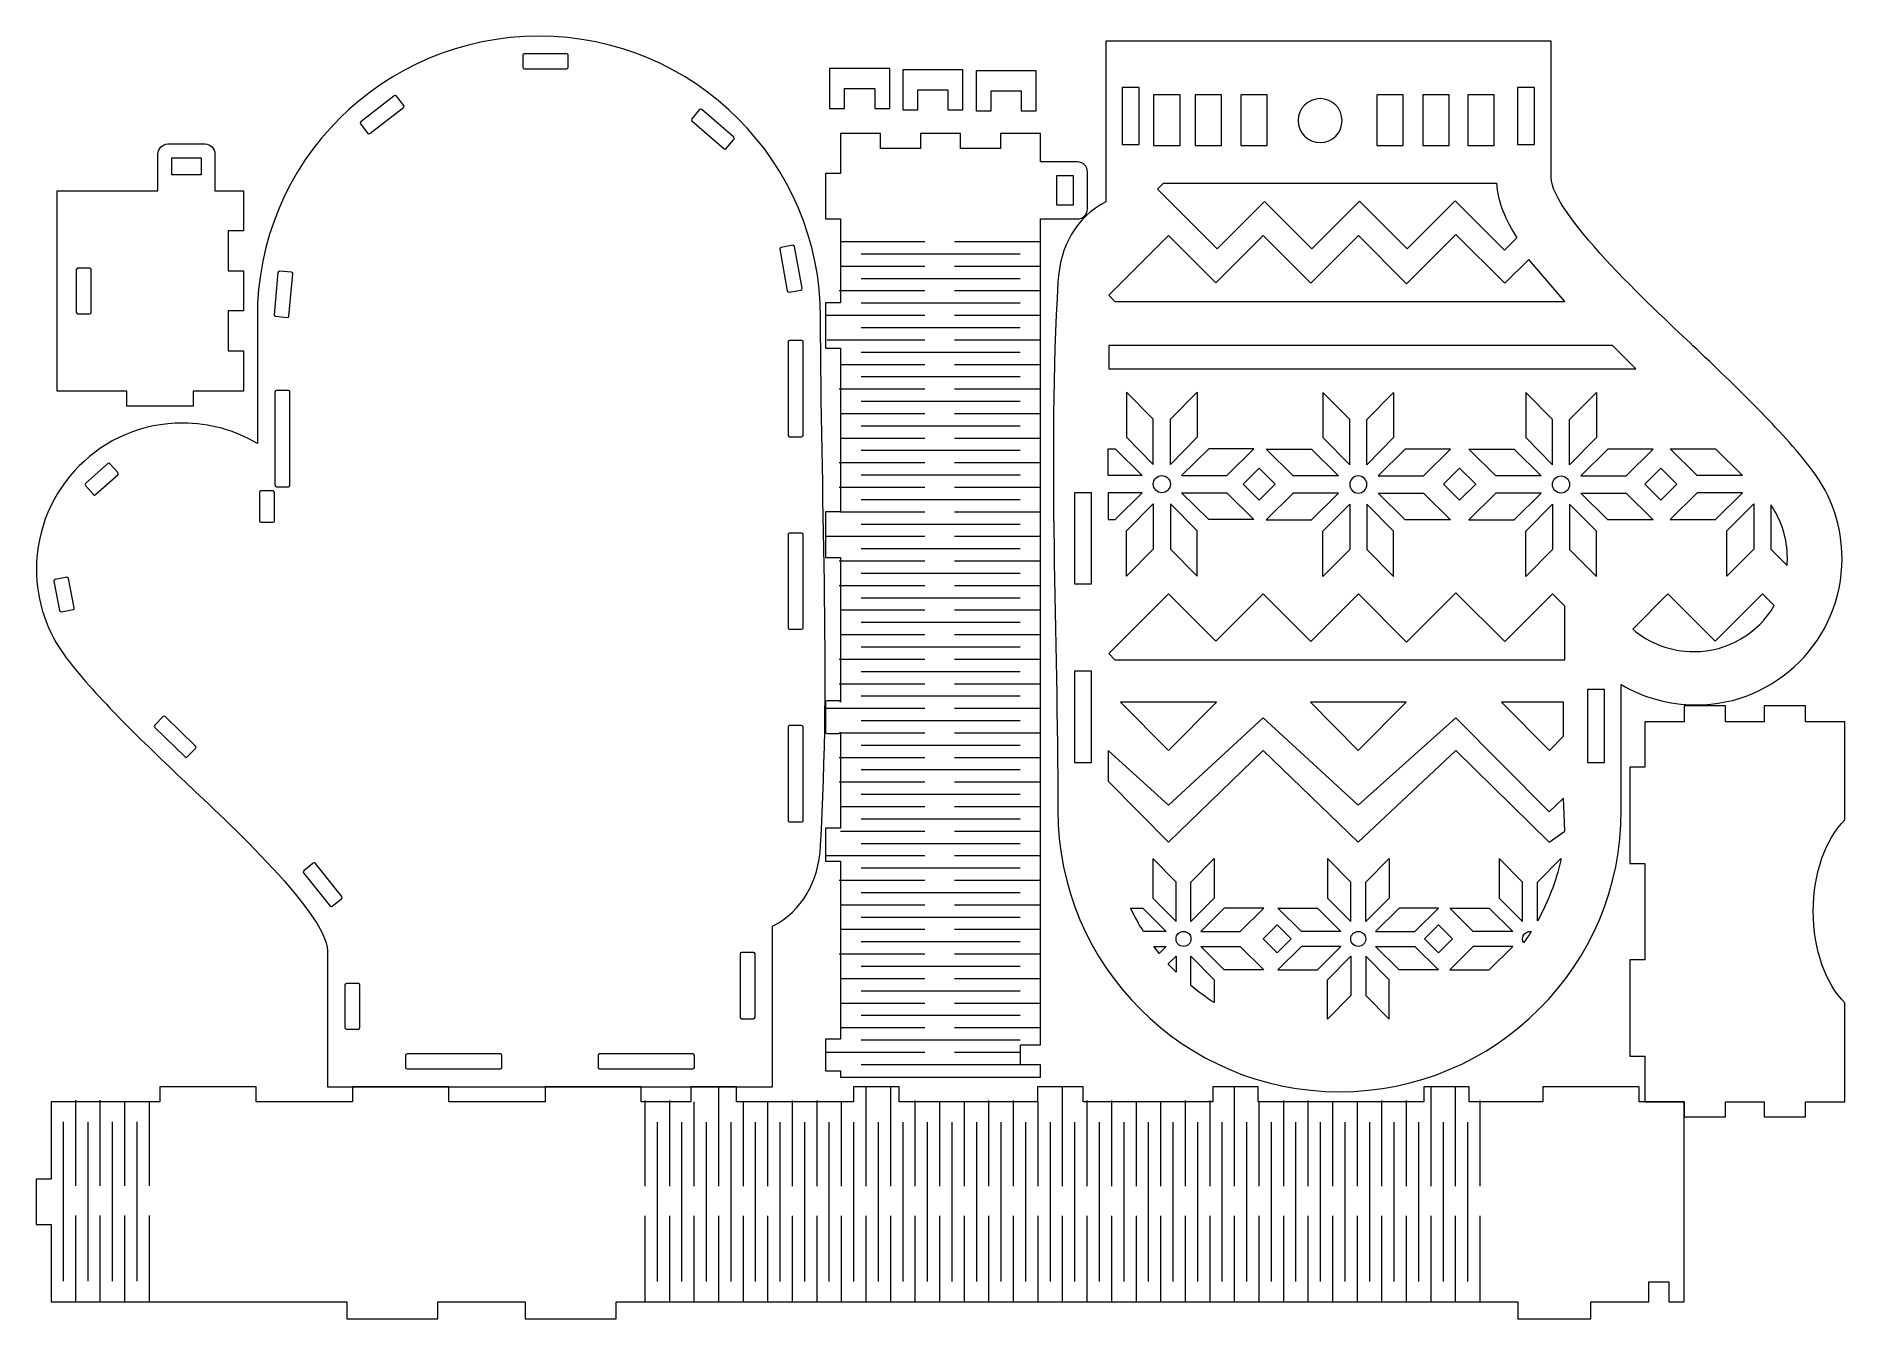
# Model space of a CAD drawing. Header units: centimetres. Extents: x -36.4 to 35.9, y -24.9 to 26.3.
import ezdxf

# ---------------------------------------------------------------- set-up
doc = ezdxf.new("R2010")
doc.units = ezdxf.units.CM
doc.header["$MEASUREMENT"] = 0
doc.layers.add('layer 1', color=7, linetype='Continuous')

msp = doc.modelspace()

# ---------------------------------------------------------------- linework, layer by layer
at = {"layer": 'layer 1', "color": 250, "lineweight": 9}
for points, knots in [([(-6.96657, -9.23499), (-6.96657, -9.23499), (-6.96657, -15.65535), (-6.96657, -15.65535), (-6.96657, -15.65535), (-6.96657, -15.65535), (-24.76903, -15.65535), (-24.76903, -15.65535), (-24.76903, -15.65535), (-24.76903, -15.65535), (-24.76903, -10.22463), (-24.76903, -10.22463), (-24.76903, -10.22463), (-24.76903, -8.68323), (-29.31891, -4.55323), (-30.44123, -3.48435), (-30.44123, -3.48435), (-31.31555, -2.65167), (-32.19069, -1.81753), (-33.03629, -0.95557), (-33.03629, -0.95557), (-33.79619, -0.18097), (-34.55243, 0.63031), (-35.20993, 1.49437), (-35.20993, 1.49437), (-35.98587, 2.51409), (-36.40147, 3.75095), (-36.40147, 5.03227), (-36.40147, 5.03227), (-36.40147, 8.26099), (-33.78337, 10.87901), (-30.55467, 10.87901), (-30.55467, 10.87901), (-29.48495, 10.87901), (-28.45701, 10.58817), (-27.56707, 10.05885), (-27.56707, 10.05885), (-27.56707, 10.05885), (-27.56707, 15.07749), (-27.56707, 15.07749), (-27.56707, 15.07749), (-27.61723, 21.30949), (-22.51643, 26.34465), (-16.30647, 26.34465), (-16.30647, 26.34465), (-10.08773, 26.34465), (-5.04587, 21.30275), (-5.04587, 15.08401), (-5.04587, 15.08401), (-5.04587, 8.04637), (-4.63995, 1.00351), (-5.04755, -6.03005), (-5.04755, -6.03005), (-5.13091, -7.46871), (-5.77691, -8.61493), (-6.96657, -9.23499)], [0, 0, 0, 0, 0.06666667, 0.06666667, 0.06666667, 0.06666667, 0.13333333, 0.13333333, 0.13333333, 0.13333333, 0.2, 0.2, 0.2, 0.2, 0.26666667, 0.26666667, 0.26666667, 0.26666667, 0.33333333, 0.33333333, 0.33333333, 0.33333333, 0.4, 0.4, 0.4, 0.4, 0.46666667, 0.46666667, 0.46666667, 0.46666667, 0.53333333, 0.53333333, 0.53333333, 0.53333333, 0.6, 0.6, 0.6, 0.6, 0.66666667, 0.66666667, 0.66666667, 0.66666667, 0.73333333, 0.73333333, 0.73333333, 0.73333333, 0.8, 0.8, 0.8, 0.8, 0.86666667, 0.86666667, 0.86666667, 0.86666667, 1, 1, 1, 1]), ([(6.36049, 19.72163), (6.36049, 19.72163), (6.36049, 26.14199), (6.36049, 26.14199), (6.36049, 26.14199), (6.36049, 26.14199), (24.16295, 26.14199), (24.16295, 26.14199), (24.16295, 26.14199), (24.16295, 26.14199), (24.16295, 20.71127), (24.16295, 20.71127), (24.16295, 20.71127), (24.16295, 19.16987), (28.71283, 15.03987), (29.83515, 13.97099), (29.83515, 13.97099), (30.70947, 13.13831), (31.58461, 12.30417), (32.43021, 11.44221), (32.43021, 11.44221), (33.19011, 10.66761), (33.94635, 9.85633), (34.60385, 8.99227), (34.60385, 8.99227), (35.37979, 7.97255), (35.79539, 6.73569), (35.79539, 5.45437), (35.79539, 5.45437), (35.79539, 2.22565), (33.17729, -0.39237), (29.94859, -0.39237), (29.94859, -0.39237), (28.87887, -0.39237), (27.85093, -0.10153), (26.96099, 0.42779), (26.96099, 0.42779), (26.96099, 0.42779), (26.96099, -4.59085), (26.96099, -4.59085), (26.96099, -4.59085), (27.01115, -10.82285), (21.91035, -15.85801), (15.70039, -15.85801), (15.70039, -15.85801), (9.48165, -15.85801), (4.43979, -10.81611), (4.43979, -4.59737), (4.43979, -4.59737), (4.43979, 2.44027), (4.03387, 9.48313), (4.44147, 16.51669), (4.44147, 16.51669), (4.52483, 17.95535), (5.17083, 19.10157), (6.36049, 19.72163)], [0, 0, 0, 0, 0.06666667, 0.06666667, 0.06666667, 0.06666667, 0.13333333, 0.13333333, 0.13333333, 0.13333333, 0.2, 0.2, 0.2, 0.2, 0.26666667, 0.26666667, 0.26666667, 0.26666667, 0.33333333, 0.33333333, 0.33333333, 0.33333333, 0.4, 0.4, 0.4, 0.4, 0.46666667, 0.46666667, 0.46666667, 0.46666667, 0.53333333, 0.53333333, 0.53333333, 0.53333333, 0.6, 0.6, 0.6, 0.6, 0.66666667, 0.66666667, 0.66666667, 0.66666667, 0.73333333, 0.73333333, 0.73333333, 0.73333333, 0.8, 0.8, 0.8, 0.8, 0.86666667, 0.86666667, 0.86666667, 0.86666667, 1, 1, 1, 1]), ([(-15.14267, 25.58343), (-15.14267, 25.58343), (-15.14167, 25.10343), (-15.14167, 25.10343), (-15.14167, 25.10343), (-15.14159, 25.07043), (-15.16853, 25.04339), (-15.20153, 25.04331), (-15.20153, 25.04331), (-15.20153, 25.04331), (-16.89833, 25.03975), (-16.89833, 25.03975), (-16.89833, 25.03975), (-16.93135, 25.03967), (-16.95839, 25.06661), (-16.95847, 25.09961), (-16.95847, 25.09961), (-16.95847, 25.09961), (-16.95947, 25.57961), (-16.95947, 25.57961), (-16.95947, 25.57961), (-16.95955, 25.61261), (-16.93261, 25.63967), (-16.89959, 25.63973), (-16.89959, 25.63973), (-16.89959, 25.63973), (-15.20279, 25.64331), (-15.20279, 25.64331), (-15.20279, 25.64331), (-15.16979, 25.64339), (-15.14275, 25.61643), (-15.14267, 25.58343)], [0, 0, 0, 0, 0.11111111, 0.11111111, 0.11111111, 0.11111111, 0.22222222, 0.22222222, 0.22222222, 0.22222222, 0.33333333, 0.33333333, 0.33333333, 0.33333333, 0.44444444, 0.44444444, 0.44444444, 0.44444444, 0.55555556, 0.55555556, 0.55555556, 0.55555556, 0.66666667, 0.66666667, 0.66666667, 0.66666667, 0.77777778, 0.77777778, 0.77777778, 0.77777778, 1, 1, 1, 1]), ([(-4.68487, 25.05129), (-4.68487, 25.05129), (-2.28489, 25.05129), (-2.28489, 25.05129), (-2.28489, 25.05129), (-2.28489, 25.05129), (-2.28489, 24.90761), (-2.28489, 24.90761), (-2.28489, 24.90761), (-2.28489, 24.90761), (-2.28489, 24.25129), (-2.28489, 24.25129), (-2.28489, 24.25129), (-2.28489, 24.25129), (-2.28489, 23.45129), (-2.28489, 23.45129), (-2.28489, 23.45129), (-2.28489, 23.45129), (-2.88487, 23.45129), (-2.88487, 23.45129), (-2.88487, 23.45129), (-2.88487, 23.45129), (-2.88487, 24.25129), (-2.88487, 24.25129), (-2.88487, 24.25129), (-2.88487, 24.25129), (-4.08487, 24.25129), (-4.08487, 24.25129), (-4.08487, 24.25129), (-4.08487, 24.25129), (-4.08487, 23.45129), (-4.08487, 23.45129), (-4.08487, 23.45129), (-4.08487, 23.45129), (-4.68487, 23.45129), (-4.68487, 23.45129), (-4.68487, 23.45129), (-4.68487, 23.45129), (-4.68487, 24.25129), (-4.68487, 24.25129), (-4.68487, 24.25129), (-4.68487, 24.25129), (-4.68487, 24.96053), (-4.68487, 24.96053), (-4.68487, 24.96053), (-4.68487, 24.96053), (-4.68487, 25.05129), (-4.68487, 25.05129)], [0, 0, 0, 0, 0.07692308, 0.07692308, 0.07692308, 0.07692308, 0.15384615, 0.15384615, 0.15384615, 0.15384615, 0.23076923, 0.23076923, 0.23076923, 0.23076923, 0.30769231, 0.30769231, 0.30769231, 0.30769231, 0.38461538, 0.38461538, 0.38461538, 0.38461538, 0.46153846, 0.46153846, 0.46153846, 0.46153846, 0.53846154, 0.53846154, 0.53846154, 0.53846154, 0.61538462, 0.61538462, 0.61538462, 0.61538462, 0.69230769, 0.69230769, 0.69230769, 0.69230769, 0.76923077, 0.76923077, 0.76923077, 0.76923077, 0.84615385, 0.84615385, 0.84615385, 0.84615385, 1, 1, 1, 1]), ([(-1.75709, 25.00463), (-1.75709, 25.00463), (0.64289, 25.00463), (0.64289, 25.00463), (0.64289, 25.00463), (0.64289, 25.00463), (0.64289, 24.86095), (0.64289, 24.86095), (0.64289, 24.86095), (0.64289, 24.86095), (0.64289, 24.20463), (0.64289, 24.20463), (0.64289, 24.20463), (0.64289, 24.20463), (0.64289, 23.40463), (0.64289, 23.40463), (0.64289, 23.40463), (0.64289, 23.40463), (0.04291, 23.40463), (0.04291, 23.40463), (0.04291, 23.40463), (0.04291, 23.40463), (0.04291, 24.20463), (0.04291, 24.20463), (0.04291, 24.20463), (0.04291, 24.20463), (-1.15709, 24.20463), (-1.15709, 24.20463), (-1.15709, 24.20463), (-1.15709, 24.20463), (-1.15709, 23.40463), (-1.15709, 23.40463), (-1.15709, 23.40463), (-1.15709, 23.40463), (-1.75709, 23.40463), (-1.75709, 23.40463), (-1.75709, 23.40463), (-1.75709, 23.40463), (-1.75709, 24.20463), (-1.75709, 24.20463), (-1.75709, 24.20463), (-1.75709, 24.20463), (-1.75709, 24.91387), (-1.75709, 24.91387), (-1.75709, 24.91387), (-1.75709, 24.91387), (-1.75709, 25.00463), (-1.75709, 25.00463)], [0, 0, 0, 0, 0.07692308, 0.07692308, 0.07692308, 0.07692308, 0.15384615, 0.15384615, 0.15384615, 0.15384615, 0.23076923, 0.23076923, 0.23076923, 0.23076923, 0.30769231, 0.30769231, 0.30769231, 0.30769231, 0.38461538, 0.38461538, 0.38461538, 0.38461538, 0.46153846, 0.46153846, 0.46153846, 0.46153846, 0.53846154, 0.53846154, 0.53846154, 0.53846154, 0.61538462, 0.61538462, 0.61538462, 0.61538462, 0.69230769, 0.69230769, 0.69230769, 0.69230769, 0.76923077, 0.76923077, 0.76923077, 0.76923077, 0.84615385, 0.84615385, 0.84615385, 0.84615385, 1, 1, 1, 1]), ([(1.17069, 24.95797), (1.17069, 24.95797), (3.57067, 24.95797), (3.57067, 24.95797), (3.57067, 24.95797), (3.57067, 24.95797), (3.57067, 24.81429), (3.57067, 24.81429), (3.57067, 24.81429), (3.57067, 24.81429), (3.57067, 24.15797), (3.57067, 24.15797), (3.57067, 24.15797), (3.57067, 24.15797), (3.57067, 23.35797), (3.57067, 23.35797), (3.57067, 23.35797), (3.57067, 23.35797), (2.97069, 23.35797), (2.97069, 23.35797), (2.97069, 23.35797), (2.97069, 23.35797), (2.97069, 24.15797), (2.97069, 24.15797), (2.97069, 24.15797), (2.97069, 24.15797), (1.77069, 24.15797), (1.77069, 24.15797), (1.77069, 24.15797), (1.77069, 24.15797), (1.77069, 23.35797), (1.77069, 23.35797), (1.77069, 23.35797), (1.77069, 23.35797), (1.17069, 23.35797), (1.17069, 23.35797), (1.17069, 23.35797), (1.17069, 23.35797), (1.17069, 24.15797), (1.17069, 24.15797), (1.17069, 24.15797), (1.17069, 24.15797), (1.17069, 24.86721), (1.17069, 24.86721), (1.17069, 24.86721), (1.17069, 24.86721), (1.17069, 24.95797), (1.17069, 24.95797)], [0, 0, 0, 0, 0.07692308, 0.07692308, 0.07692308, 0.07692308, 0.15384615, 0.15384615, 0.15384615, 0.15384615, 0.23076923, 0.23076923, 0.23076923, 0.23076923, 0.30769231, 0.30769231, 0.30769231, 0.30769231, 0.38461538, 0.38461538, 0.38461538, 0.38461538, 0.46153846, 0.46153846, 0.46153846, 0.46153846, 0.53846154, 0.53846154, 0.53846154, 0.53846154, 0.61538462, 0.61538462, 0.61538462, 0.61538462, 0.69230769, 0.69230769, 0.69230769, 0.69230769, 0.76923077, 0.76923077, 0.76923077, 0.76923077, 0.84615385, 0.84615385, 0.84615385, 0.84615385, 1, 1, 1, 1]), ([(-22.00715, 23.95127), (-22.00715, 23.95127), (-21.71321, 23.57181), (-21.71321, 23.57181), (-21.71321, 23.57181), (-21.69301, 23.54571), (-21.69781, 23.50785), (-21.72389, 23.48763), (-21.72389, 23.48763), (-21.72389, 23.48763), (-23.06533, 22.44853), (-23.06533, 22.44853), (-23.06533, 22.44853), (-23.09141, 22.42831), (-23.12929, 22.43313), (-23.14949, 22.45923), (-23.14949, 22.45923), (-23.14949, 22.45923), (-23.44345, 22.83869), (-23.44345, 22.83869), (-23.44345, 22.83869), (-23.46365, 22.86477), (-23.45885, 22.90265), (-23.43275, 22.92287), (-23.43275, 22.92287), (-23.43275, 22.92287), (-22.09133, 23.96197), (-22.09133, 23.96197), (-22.09133, 23.96197), (-22.06523, 23.98217), (-22.02737, 23.97737), (-22.00715, 23.95127)], [0, 0, 0, 0, 0.11111111, 0.11111111, 0.11111111, 0.11111111, 0.22222222, 0.22222222, 0.22222222, 0.22222222, 0.33333333, 0.33333333, 0.33333333, 0.33333333, 0.44444444, 0.44444444, 0.44444444, 0.44444444, 0.55555556, 0.55555556, 0.55555556, 0.55555556, 0.66666667, 0.66666667, 0.66666667, 0.66666667, 0.77777778, 0.77777778, 0.77777778, 0.77777778, 1, 1, 1, 1]), ([(7.69119, 22.01823), (7.69119, 22.01823), (7.01119, 22.01823), (7.01119, 22.01823), (7.01119, 22.01823), (7.01119, 22.01823), (7.01119, 24.29829), (7.01119, 24.29829), (7.01119, 24.29829), (7.01119, 24.29829), (7.69119, 24.29829), (7.69119, 24.29829), (7.69119, 24.29829), (7.69119, 24.29829), (7.69119, 22.01823), (7.69119, 22.01823)], [0, 0, 0, 0, 0.2, 0.2, 0.2, 0.2, 0.4, 0.4, 0.4, 0.4, 0.6, 0.6, 0.6, 0.6, 1, 1, 1, 1]), ([(9.32405, 21.96941), (9.32405, 21.96941), (8.26781, 21.96941), (8.26781, 21.96941), (8.26781, 21.96941), (8.26781, 21.96941), (8.26781, 23.99959), (8.26781, 23.99959), (8.26781, 23.99959), (8.26781, 23.99959), (9.32405, 23.99959), (9.32405, 23.99959), (9.32405, 23.99959), (9.32405, 23.99959), (9.32405, 21.96941), (9.32405, 21.96941)], [0, 0, 0, 0, 0.2, 0.2, 0.2, 0.2, 0.4, 0.4, 0.4, 0.4, 0.6, 0.6, 0.6, 0.6, 1, 1, 1, 1]), ([(10.98387, 21.96941), (10.98387, 21.96941), (9.92763, 21.96941), (9.92763, 21.96941), (9.92763, 21.96941), (9.92763, 21.96941), (9.92763, 23.99959), (9.92763, 23.99959), (9.92763, 23.99959), (9.92763, 23.99959), (10.98387, 23.99959), (10.98387, 23.99959), (10.98387, 23.99959), (10.98387, 23.99959), (10.98387, 21.96941), (10.98387, 21.96941)], [0, 0, 0, 0, 0.2, 0.2, 0.2, 0.2, 0.4, 0.4, 0.4, 0.4, 0.6, 0.6, 0.6, 0.6, 1, 1, 1, 1]), ([(12.80831, 21.96941), (12.80831, 21.96941), (11.75207, 21.96941), (11.75207, 21.96941), (11.75207, 21.96941), (11.75207, 21.96941), (11.75207, 23.99959), (11.75207, 23.99959), (11.75207, 23.99959), (11.75207, 23.99959), (12.80831, 23.99959), (12.80831, 23.99959), (12.80831, 23.99959), (12.80831, 23.99959), (12.80831, 21.96941), (12.80831, 21.96941)], [0, 0, 0, 0, 0.2, 0.2, 0.2, 0.2, 0.4, 0.4, 0.4, 0.4, 0.6, 0.6, 0.6, 0.6, 1, 1, 1, 1]), ([(18.24727, 21.96941), (18.24727, 21.96941), (17.19103, 21.96941), (17.19103, 21.96941), (17.19103, 21.96941), (17.19103, 21.96941), (17.19103, 23.99959), (17.19103, 23.99959), (17.19103, 23.99959), (17.19103, 23.99959), (18.24727, 23.99959), (18.24727, 23.99959), (18.24727, 23.99959), (18.24727, 23.99959), (18.24727, 21.96941), (18.24727, 21.96941)], [0, 0, 0, 0, 0.2, 0.2, 0.2, 0.2, 0.4, 0.4, 0.4, 0.4, 0.6, 0.6, 0.6, 0.6, 1, 1, 1, 1]), ([(20.08539, 21.96941), (20.08539, 21.96941), (19.02915, 21.96941), (19.02915, 21.96941), (19.02915, 21.96941), (19.02915, 21.96941), (19.02915, 23.99959), (19.02915, 23.99959), (19.02915, 23.99959), (19.02915, 23.99959), (20.08539, 23.99959), (20.08539, 23.99959), (20.08539, 23.99959), (20.08539, 23.99959), (20.08539, 21.96941), (20.08539, 21.96941)], [0, 0, 0, 0, 0.2, 0.2, 0.2, 0.2, 0.4, 0.4, 0.4, 0.4, 0.6, 0.6, 0.6, 0.6, 1, 1, 1, 1]), ([(21.88925, 21.96941), (21.88925, 21.96941), (20.83301, 21.96941), (20.83301, 21.96941), (20.83301, 21.96941), (20.83301, 21.96941), (20.83301, 23.99959), (20.83301, 23.99959), (20.83301, 23.99959), (20.83301, 23.99959), (21.88925, 23.99959), (21.88925, 23.99959), (21.88925, 23.99959), (21.88925, 23.99959), (21.88925, 21.96941), (21.88925, 21.96941)], [0, 0, 0, 0, 0.2, 0.2, 0.2, 0.2, 0.4, 0.4, 0.4, 0.4, 0.6, 0.6, 0.6, 0.6, 1, 1, 1, 1]), ([(23.50295, 22.01823), (23.50295, 22.01823), (22.82295, 22.01823), (22.82295, 22.01823), (22.82295, 22.01823), (22.82295, 22.01823), (22.82295, 24.29829), (22.82295, 24.29829), (22.82295, 24.29829), (22.82295, 24.29829), (23.50295, 24.29829), (23.50295, 24.29829), (23.50295, 24.29829), (23.50295, 24.29829), (23.50295, 22.01823), (23.50295, 22.01823)], [0, 0, 0, 0, 0.2, 0.2, 0.2, 0.2, 0.4, 0.4, 0.4, 0.4, 0.6, 0.6, 0.6, 0.6, 1, 1, 1, 1]), ([(-10.19819, 23.04511), (-10.19819, 23.04511), (-9.88357, 23.40763), (-9.88357, 23.40763), (-9.88357, 23.40763), (-9.86195, 23.43255), (-9.82387, 23.43525), (-9.79893, 23.41361), (-9.79893, 23.41361), (-9.79893, 23.41361), (-8.51745, 22.30143), (-8.51745, 22.30143), (-8.51745, 22.30143), (-8.49253, 22.27981), (-8.48983, 22.24171), (-8.51147, 22.21679), (-8.51147, 22.21679), (-8.51147, 22.21679), (-8.82609, 21.85429), (-8.82609, 21.85429), (-8.82609, 21.85429), (-8.84771, 21.82937), (-8.88579, 21.82667), (-8.91073, 21.84829), (-8.91073, 21.84829), (-8.91073, 21.84829), (-10.19221, 22.96047), (-10.19221, 22.96047), (-10.19221, 22.96047), (-10.21713, 22.98211), (-10.21983, 23.02019), (-10.19819, 23.04511)], [0, 0, 0, 0, 0.11111111, 0.11111111, 0.11111111, 0.11111111, 0.22222222, 0.22222222, 0.22222222, 0.22222222, 0.33333333, 0.33333333, 0.33333333, 0.33333333, 0.44444444, 0.44444444, 0.44444444, 0.44444444, 0.55555556, 0.55555556, 0.55555556, 0.55555556, 0.66666667, 0.66666667, 0.66666667, 0.66666667, 0.77777778, 0.77777778, 0.77777778, 0.77777778, 1, 1, 1, 1]), ([(14.92763, 22.09287), (14.44277, 22.09287), (14.04973, 22.48591), (14.04973, 22.97077), (14.04973, 22.97077), (14.04973, 23.45565), (14.44277, 23.84869), (14.92763, 23.84869), (14.92763, 23.84869), (15.41251, 23.84869), (15.80553, 23.45565), (15.80553, 22.97077), (15.80553, 22.97077), (15.80553, 22.48591), (15.41251, 22.09287), (14.92763, 22.09287)], [0, 0, 0, 0, 0.2, 0.2, 0.2, 0.2, 0.4, 0.4, 0.4, 0.4, 0.6, 0.6, 0.6, 0.6, 1, 1, 1, 1]), ([(-4.24951, -15.26875), (-4.24951, -15.26875), (-4.24951, -15.01497), (-4.24951, -15.01497), (-4.24951, -15.01497), (-4.24951, -15.01497), (-4.84953, -15.01497), (-4.84953, -15.01497), (-4.84953, -15.01497), (-4.84953, -15.01497), (-4.84953, -13.76035), (-4.84953, -13.76035), (-4.84953, -13.76035), (-4.84953, -13.76035), (-4.24951, -13.76035), (-4.24951, -13.76035), (-4.24951, -13.76035), (-4.24951, -13.76035), (-4.24951, -12.10167), (-4.24951, -12.10167), (-4.24951, -12.10167), (-4.24951, -12.10167), (-4.24951, -10.78865), (-4.24951, -10.78865), (-4.24951, -10.78865), (-4.24951, -10.78865), (-4.24951, -6.63227), (-4.24951, -6.63227), (-4.24951, -6.63227), (-4.24951, -6.63227), (-4.84951, -6.63227), (-4.84951, -6.63227), (-4.84951, -6.63227), (-4.84951, -6.63227), (-4.84951, -5.31925), (-4.84951, -5.31925), (-4.84951, -5.31925), (-4.84951, -5.31925), (-4.24951, -5.31925), (-4.24951, -5.31925), (-4.24951, -5.31925), (-4.24951, -5.31925), (-4.24951, -1.47687), (-4.24951, -1.47687), (-4.24951, -1.47687), (-4.24951, -1.50987), (-4.27651, -1.53687), (-4.30951, -1.53687), (-4.30951, -1.53687), (-4.30951, -1.53687), (-4.78951, -1.53687), (-4.78951, -1.53687), (-4.78951, -1.53687), (-4.82251, -1.53687), (-4.84951, -1.50987), (-4.84951, -1.47687), (-4.84951, -1.47687), (-4.84951, -1.47687), (-4.84951, -0.28387), (-4.84951, -0.28387), (-4.84951, -0.28387), (-4.84951, -0.25085), (-4.82251, -0.22385), (-4.78951, -0.22385), (-4.78951, -0.22385), (-4.78951, -0.22385), (-4.30951, -0.22385), (-4.30951, -0.22385), (-4.30951, -0.22385), (-4.27651, -0.22385), (-4.24951, -0.25085), (-4.24951, -0.28387), (-4.24951, -0.28387), (-4.24951, -0.28387), (-4.24951, 5.50745), (-4.24951, 5.50745), (-4.24951, 5.50745), (-4.24951, 5.50745), (-4.84951, 5.50745), (-4.84951, 5.50745), (-4.84951, 5.50745), (-4.84951, 5.50745), (-4.84951, 7.32425), (-4.84951, 7.32425), (-4.84951, 7.32425), (-4.84951, 7.32425), (-4.24951, 7.32425), (-4.24951, 7.32425), (-4.24951, 7.32425), (-4.24951, 7.32425), (-4.24951, 13.87085), (-4.24951, 13.87085), (-4.24951, 13.87085), (-4.24951, 13.87085), (-4.84951, 13.87085), (-4.84951, 13.87085), (-4.84951, 13.87085), (-4.84951, 13.87085), (-4.84951, 15.68765), (-4.84951, 15.68765), (-4.84951, 15.68765), (-4.84951, 15.68765), (-4.24951, 15.68765), (-4.24951, 15.68765), (-4.24951, 15.68765), (-4.24951, 15.68765), (-4.24951, 17.73125), (-4.24951, 17.73125), (-4.24951, 17.73125), (-4.24951, 17.73125), (-4.24951, 19.03821), (-4.24951, 19.03821), (-4.24951, 19.03821), (-4.24951, 19.03821), (-4.84951, 19.03821), (-4.84951, 19.03821), (-4.84951, 19.03821), (-4.84951, 19.03821), (-4.84951, 20.85501), (-4.84951, 20.85501), (-4.84951, 20.85501), (-4.84951, 20.85501), (-4.24951, 20.85501), (-4.24951, 20.85501), (-4.24951, 20.85501), (-4.24951, 20.85501), (-4.24951, 22.45125), (-4.24951, 22.45125), (-4.24951, 22.45125), (-4.24951, 22.45125), (-2.64951, 22.45125), (-2.64951, 22.45125), (-2.64951, 22.45125), (-2.64951, 22.45125), (-2.64951, 21.85125), (-2.64951, 21.85125), (-2.64951, 21.85125), (-2.64951, 21.85125), (-1.04951, 21.85125), (-1.04951, 21.85125), (-1.04951, 21.85125), (-1.04951, 21.85125), (-1.04951, 22.45125), (-1.04951, 22.45125), (-1.04951, 22.45125), (-1.04951, 22.45125), (0.55049, 22.45125), (0.55049, 22.45125), (0.55049, 22.45125), (0.55049, 22.45125), (0.55049, 21.85125), (0.55049, 21.85125), (0.55049, 21.85125), (0.55049, 21.85125), (2.15049, 21.85125), (2.15049, 21.85125), (2.15049, 21.85125), (2.15049, 21.85125), (2.15049, 22.45125), (2.15049, 22.45125), (2.15049, 22.45125), (2.15049, 22.45125), (3.75049, 22.45125), (3.75049, 22.45125), (3.75049, 22.45125), (3.75049, 22.45125), (3.75049, 21.31827), (3.75049, 21.31827), (3.75049, 21.31827), (3.75049, 21.31827), (5.22575, 21.31827), (5.22575, 21.31827), (5.22575, 21.31827), (5.44579, 21.31827), (5.62577, 21.13827), (5.62577, 20.91827), (5.62577, 20.91827), (5.62577, 20.91827), (5.62577, 19.43821), (5.62577, 19.43821), (5.62577, 19.43821), (5.62577, 19.21821), (5.44579, 19.03821), (5.22575, 19.03821), (5.22575, 19.03821), (5.22575, 19.03821), (3.75049, 19.03821), (3.75049, 19.03821), (3.75049, 19.03821), (3.75049, 19.03821), (3.75049, 17.73125), (3.75049, 17.73125), (3.75049, 17.73125), (3.75049, 17.73125), (3.75049, -13.98755), (3.75049, -13.98755), (3.75049, -13.98755), (3.75049, -13.98755), (2.95049, -13.98755), (2.95049, -13.98755), (2.95049, -13.98755), (2.95049, -13.98755), (2.95049, -14.27133), (2.95049, -14.27133), (2.95049, -14.27133), (2.95049, -14.27133), (2.95049, -14.28669), (2.95049, -14.28669), (2.95049, -14.28669), (2.95049, -14.28669), (2.95049, -14.78755), (2.95049, -14.78755), (2.95049, -14.78755), (2.95049, -14.78755), (3.75049, -14.78755), (3.75049, -14.78755), (3.75049, -14.78755), (3.75049, -14.78755), (3.75049, -15.26875), (3.75049, -15.26875), (3.75049, -15.26875), (3.75049, -15.26875), (-4.24951, -15.26875), (-4.24951, -15.26875)], [0, 0, 0, 0, 0.01754386, 0.01754386, 0.01754386, 0.01754386, 0.03508772, 0.03508772, 0.03508772, 0.03508772, 0.05263158, 0.05263158, 0.05263158, 0.05263158, 0.07017544, 0.07017544, 0.07017544, 0.07017544, 0.0877193, 0.0877193, 0.0877193, 0.0877193, 0.10526316, 0.10526316, 0.10526316, 0.10526316, 0.12280702, 0.12280702, 0.12280702, 0.12280702, 0.14035088, 0.14035088, 0.14035088, 0.14035088, 0.15789474, 0.15789474, 0.15789474, 0.15789474, 0.1754386, 0.1754386, 0.1754386, 0.1754386, 0.19298246, 0.19298246, 0.19298246, 0.19298246, 0.21052632, 0.21052632, 0.21052632, 0.21052632, 0.22807018, 0.22807018, 0.22807018, 0.22807018, 0.24561404, 0.24561404, 0.24561404, 0.24561404, 0.26315789, 0.26315789, 0.26315789, 0.26315789, 0.28070175, 0.28070175, 0.28070175, 0.28070175, 0.29824561, 0.29824561, 0.29824561, 0.29824561, 0.31578947, 0.31578947, 0.31578947, 0.31578947, 0.33333333, 0.33333333, 0.33333333, 0.33333333, 0.35087719, 0.35087719, 0.35087719, 0.35087719, 0.36842105, 0.36842105, 0.36842105, 0.36842105, 0.38596491, 0.38596491, 0.38596491, 0.38596491, 0.40350877, 0.40350877, 0.40350877, 0.40350877, 0.42105263, 0.42105263, 0.42105263, 0.42105263, 0.43859649, 0.43859649, 0.43859649, 0.43859649, 0.45614035, 0.45614035, 0.45614035, 0.45614035, 0.47368421, 0.47368421, 0.47368421, 0.47368421, 0.49122807, 0.49122807, 0.49122807, 0.49122807, 0.50877193, 0.50877193, 0.50877193, 0.50877193, 0.52631579, 0.52631579, 0.52631579, 0.52631579, 0.54385965, 0.54385965, 0.54385965, 0.54385965, 0.56140351, 0.56140351, 0.56140351, 0.56140351, 0.57894737, 0.57894737, 0.57894737, 0.57894737, 0.59649123, 0.59649123, 0.59649123, 0.59649123, 0.61403509, 0.61403509, 0.61403509, 0.61403509, 0.63157895, 0.63157895, 0.63157895, 0.63157895, 0.64912281, 0.64912281, 0.64912281, 0.64912281, 0.66666667, 0.66666667, 0.66666667, 0.66666667, 0.68421053, 0.68421053, 0.68421053, 0.68421053, 0.70175439, 0.70175439, 0.70175439, 0.70175439, 0.71929825, 0.71929825, 0.71929825, 0.71929825, 0.73684211, 0.73684211, 0.73684211, 0.73684211, 0.75438596, 0.75438596, 0.75438596, 0.75438596, 0.77192982, 0.77192982, 0.77192982, 0.77192982, 0.78947368, 0.78947368, 0.78947368, 0.78947368, 0.80701754, 0.80701754, 0.80701754, 0.80701754, 0.8245614, 0.8245614, 0.8245614, 0.8245614, 0.84210526, 0.84210526, 0.84210526, 0.84210526, 0.85964912, 0.85964912, 0.85964912, 0.85964912, 0.87719298, 0.87719298, 0.87719298, 0.87719298, 0.89473684, 0.89473684, 0.89473684, 0.89473684, 0.9122807, 0.9122807, 0.9122807, 0.9122807, 0.92982456, 0.92982456, 0.92982456, 0.92982456, 0.94736842, 0.94736842, 0.94736842, 0.94736842, 0.96491228, 0.96491228, 0.96491228, 0.96491228, 1, 1, 1, 1]), ([(-35.56901, 20.15865), (-35.56901, 20.15865), (-35.56901, 12.15865), (-35.56901, 12.15865), (-35.56901, 12.15865), (-35.56901, 12.15865), (-32.79013, 12.15865), (-32.79013, 12.15865), (-32.79013, 12.15865), (-32.79013, 12.15865), (-32.79013, 11.55865), (-32.79013, 11.55865), (-32.79013, 11.55865), (-32.79013, 11.55865), (-30.13735, 11.55865), (-30.13735, 11.55865), (-30.13735, 11.55865), (-30.13735, 11.55865), (-30.13735, 12.15865), (-30.13735, 12.15865), (-30.13735, 12.15865), (-30.13735, 12.15865), (-28.12741, 12.15865), (-28.12741, 12.15865), (-28.12741, 12.15865), (-28.12741, 12.15865), (-28.12741, 13.75865), (-28.12741, 13.75865), (-28.12741, 13.75865), (-28.12741, 13.75865), (-28.73807, 13.75865), (-28.73807, 13.75865), (-28.73807, 13.75865), (-28.73807, 13.75865), (-28.73807, 15.35865), (-28.73807, 15.35865), (-28.73807, 15.35865), (-28.73807, 15.35865), (-28.12741, 15.35865), (-28.12741, 15.35865), (-28.12741, 15.35865), (-28.12741, 15.35865), (-28.12741, 16.95865), (-28.12741, 16.95865), (-28.12741, 16.95865), (-28.12741, 16.95865), (-28.73807, 16.95865), (-28.73807, 16.95865), (-28.73807, 16.95865), (-28.73807, 16.95865), (-28.73807, 18.55865), (-28.73807, 18.55865), (-28.73807, 18.55865), (-28.73807, 18.55865), (-28.12741, 18.55865), (-28.12741, 18.55865), (-28.12741, 18.55865), (-28.12741, 18.55865), (-28.12741, 20.15865), (-28.12741, 20.15865), (-28.12741, 20.15865), (-28.12741, 20.15865), (-29.26215, 20.15865), (-29.26215, 20.15865), (-29.26215, 20.15865), (-29.26215, 20.15865), (-29.26215, 21.63393), (-29.26215, 21.63393), (-29.26215, 21.63393), (-29.26215, 21.85397), (-29.44215, 22.03395), (-29.66215, 22.03395), (-29.66215, 22.03395), (-29.66215, 22.03395), (-31.14221, 22.03395), (-31.14221, 22.03395), (-31.14221, 22.03395), (-31.36221, 22.03395), (-31.54221, 21.85397), (-31.54221, 21.63393), (-31.54221, 21.63393), (-31.54221, 21.63393), (-31.54221, 20.15865), (-31.54221, 20.15865), (-31.54221, 20.15865), (-31.54221, 20.15865), (-35.56901, 20.15865), (-35.56901, 20.15865)], [0, 0, 0, 0, 0.04347826, 0.04347826, 0.04347826, 0.04347826, 0.08695652, 0.08695652, 0.08695652, 0.08695652, 0.13043478, 0.13043478, 0.13043478, 0.13043478, 0.17391304, 0.17391304, 0.17391304, 0.17391304, 0.2173913, 0.2173913, 0.2173913, 0.2173913, 0.26086957, 0.26086957, 0.26086957, 0.26086957, 0.30434783, 0.30434783, 0.30434783, 0.30434783, 0.34782609, 0.34782609, 0.34782609, 0.34782609, 0.39130435, 0.39130435, 0.39130435, 0.39130435, 0.43478261, 0.43478261, 0.43478261, 0.43478261, 0.47826087, 0.47826087, 0.47826087, 0.47826087, 0.52173913, 0.52173913, 0.52173913, 0.52173913, 0.56521739, 0.56521739, 0.56521739, 0.56521739, 0.60869565, 0.60869565, 0.60869565, 0.60869565, 0.65217391, 0.65217391, 0.65217391, 0.65217391, 0.69565217, 0.69565217, 0.69565217, 0.69565217, 0.73913043, 0.73913043, 0.73913043, 0.73913043, 0.7826087, 0.7826087, 0.7826087, 0.7826087, 0.82608696, 0.82608696, 0.82608696, 0.82608696, 0.86956522, 0.86956522, 0.86956522, 0.86956522, 0.91304348, 0.91304348, 0.91304348, 0.91304348, 1, 1, 1, 1]), ([(-30.98425, 21.47867), (-30.98425, 21.47867), (-30.98425, 20.79867), (-30.98425, 20.79867), (-30.98425, 20.79867), (-30.98425, 20.79867), (-29.82009, 20.79867), (-29.82009, 20.79867), (-29.82009, 20.79867), (-29.82009, 20.79867), (-29.82009, 21.47867), (-29.82009, 21.47867), (-29.82009, 21.47867), (-29.82009, 21.47867), (-30.98425, 21.47867), (-30.98425, 21.47867)], [0, 0, 0, 0, 0.2, 0.2, 0.2, 0.2, 0.4, 0.4, 0.4, 0.4, 0.6, 0.6, 0.6, 0.6, 1, 1, 1, 1]), ([(5.07049, 19.59617), (5.07049, 19.59617), (4.39049, 19.59617), (4.39049, 19.59617), (4.39049, 19.59617), (4.39049, 19.59617), (4.39049, 20.76033), (4.39049, 20.76033), (4.39049, 20.76033), (4.39049, 20.76033), (5.07049, 20.76033), (5.07049, 20.76033), (5.07049, 20.76033), (5.07049, 20.76033), (5.07049, 19.59617), (5.07049, 19.59617)], [0, 0, 0, 0, 0.2, 0.2, 0.2, 0.2, 0.4, 0.4, 0.4, 0.4, 0.6, 0.6, 0.6, 0.6, 1, 1, 1, 1]), ([(22.79389, 18.28053), (22.35623, 18.97137), (22.01813, 19.72511), (21.97673, 20.47241), (21.97673, 20.47241), (21.97673, 20.47241), (8.66759, 20.47241), (8.66759, 20.47241), (8.66759, 20.47241), (8.66759, 20.47241), (8.42009, 20.22489), (8.42009, 20.22489), (8.42009, 20.22489), (8.42009, 20.22489), (10.80621, 17.83875), (10.80621, 17.83875), (10.80621, 17.83875), (10.80621, 17.83875), (12.70027, 19.73281), (12.70027, 19.73281), (12.70027, 19.73281), (12.70027, 19.73281), (14.59435, 17.83875), (14.59435, 17.83875), (14.59435, 17.83875), (14.59435, 17.83875), (16.50109, 19.74547), (16.50109, 19.74547), (16.50109, 19.74547), (16.50109, 19.74547), (18.40781, 17.83875), (18.40781, 17.83875), (18.40781, 17.83875), (18.40781, 17.83875), (20.33141, 19.76233), (20.33141, 19.76233), (20.33141, 19.76233), (20.33141, 19.76233), (22.30355, 17.79019), (22.30355, 17.79019), (22.30355, 17.79019), (22.30355, 17.79019), (22.79389, 18.28053), (22.79389, 18.28053)], [0, 0, 0, 0, 0.08333333, 0.08333333, 0.08333333, 0.08333333, 0.16666667, 0.16666667, 0.16666667, 0.16666667, 0.25, 0.25, 0.25, 0.25, 0.33333333, 0.33333333, 0.33333333, 0.33333333, 0.41666667, 0.41666667, 0.41666667, 0.41666667, 0.5, 0.5, 0.5, 0.5, 0.58333333, 0.58333333, 0.58333333, 0.58333333, 0.66666667, 0.66666667, 0.66666667, 0.66666667, 0.75, 0.75, 0.75, 0.75, 0.83333333, 0.83333333, 0.83333333, 0.83333333, 1, 1, 1, 1]), ([(6.71973, 15.73899), (6.71973, 15.73899), (6.47221, 15.98651), (6.47221, 15.98651), (6.47221, 15.98651), (6.47221, 15.98651), (8.85835, 18.37265), (8.85835, 18.37265), (8.85835, 18.37265), (8.85835, 18.37265), (10.75241, 16.47859), (10.75241, 16.47859), (10.75241, 16.47859), (10.75241, 16.47859), (12.64649, 18.37265), (12.64649, 18.37265), (12.64649, 18.37265), (12.64649, 18.37265), (14.55323, 16.46593), (14.55323, 16.46593), (14.55323, 16.46593), (14.55323, 16.46593), (16.45995, 18.37265), (16.45995, 18.37265), (16.45995, 18.37265), (16.45995, 18.37265), (18.38355, 16.44907), (18.38355, 16.44907), (18.38355, 16.44907), (18.38355, 16.44907), (20.35567, 18.42121), (20.35567, 18.42121), (20.35567, 18.42121), (20.35567, 18.42121), (22.31307, 16.46385), (22.31307, 16.46385), (22.31307, 16.46385), (22.31307, 16.46385), (23.26747, 17.41825), (23.26747, 17.41825), (23.26747, 17.41825), (23.26747, 17.41825), (24.70791, 15.73899), (24.70791, 15.73899), (24.70791, 15.73899), (24.70791, 15.73899), (6.71973, 15.73899), (6.71973, 15.73899)], [0, 0, 0, 0, 0.07692308, 0.07692308, 0.07692308, 0.07692308, 0.15384615, 0.15384615, 0.15384615, 0.15384615, 0.23076923, 0.23076923, 0.23076923, 0.23076923, 0.30769231, 0.30769231, 0.30769231, 0.30769231, 0.38461538, 0.38461538, 0.38461538, 0.38461538, 0.46153846, 0.46153846, 0.46153846, 0.46153846, 0.53846154, 0.53846154, 0.53846154, 0.53846154, 0.61538462, 0.61538462, 0.61538462, 0.61538462, 0.69230769, 0.69230769, 0.69230769, 0.69230769, 0.76923077, 0.76923077, 0.76923077, 0.76923077, 0.84615385, 0.84615385, 0.84615385, 0.84615385, 1, 1, 1, 1]), ([(-6.62991, 17.89989), (-6.62991, 17.89989), (-6.15743, 17.98447), (-6.15743, 17.98447), (-6.15743, 17.98447), (-6.12495, 17.99029), (-6.09361, 17.96847), (-6.08779, 17.93597), (-6.08779, 17.93597), (-6.08779, 17.93597), (-5.78885, 16.26571), (-5.78885, 16.26571), (-5.78885, 16.26571), (-5.78303, 16.23323), (-5.80485, 16.20191), (-5.83733, 16.19609), (-5.83733, 16.19609), (-5.83733, 16.19609), (-6.30983, 16.11151), (-6.30983, 16.11151), (-6.30983, 16.11151), (-6.34231, 16.10571), (-6.37365, 16.12751), (-6.37945, 16.16001), (-6.37945, 16.16001), (-6.37945, 16.16001), (-6.67841, 17.83027), (-6.67841, 17.83027), (-6.67841, 17.83027), (-6.68423, 17.86275), (-6.66241, 17.89409), (-6.62991, 17.89989)], [0, 0, 0, 0, 0.11111111, 0.11111111, 0.11111111, 0.11111111, 0.22222222, 0.22222222, 0.22222222, 0.22222222, 0.33333333, 0.33333333, 0.33333333, 0.33333333, 0.44444444, 0.44444444, 0.44444444, 0.44444444, 0.55555556, 0.55555556, 0.55555556, 0.55555556, 0.66666667, 0.66666667, 0.66666667, 0.66666667, 0.77777778, 0.77777778, 0.77777778, 0.77777778, 1, 1, 1, 1]), ([(-34.26901, 15.25025), (-34.26901, 15.25025), (-34.74901, 15.25025), (-34.74901, 15.25025), (-34.74901, 15.25025), (-34.78201, 15.25025), (-34.80901, 15.27723), (-34.80901, 15.31025), (-34.80901, 15.31025), (-34.80901, 15.31025), (-34.80901, 17.00705), (-34.80901, 17.00705), (-34.80901, 17.00705), (-34.80901, 17.04005), (-34.78201, 17.06705), (-34.74901, 17.06705), (-34.74901, 17.06705), (-34.74901, 17.06705), (-34.26901, 17.06705), (-34.26901, 17.06705), (-34.26901, 17.06705), (-34.23601, 17.06705), (-34.20901, 17.04005), (-34.20901, 17.00705), (-34.20901, 17.00705), (-34.20901, 17.00705), (-34.20901, 15.31025), (-34.20901, 15.31025), (-34.20901, 15.31025), (-34.20901, 15.27723), (-34.23601, 15.25025), (-34.26901, 15.25025)], [0, 0, 0, 0, 0.11111111, 0.11111111, 0.11111111, 0.11111111, 0.22222222, 0.22222222, 0.22222222, 0.22222222, 0.33333333, 0.33333333, 0.33333333, 0.33333333, 0.44444444, 0.44444444, 0.44444444, 0.44444444, 0.55555556, 0.55555556, 0.55555556, 0.55555556, 0.66666667, 0.66666667, 0.66666667, 0.66666667, 0.77777778, 0.77777778, 0.77777778, 0.77777778, 1, 1, 1, 1]), ([(-26.67813, 16.95375), (-26.67813, 16.95375), (-26.20025, 16.90875), (-26.20025, 16.90875), (-26.20025, 16.90875), (-26.16739, 16.90565), (-26.14303, 16.87625), (-26.14613, 16.84339), (-26.14613, 16.84339), (-26.14613, 16.84339), (-26.30521, 15.15407), (-26.30521, 15.15407), (-26.30521, 15.15407), (-26.30829, 15.12119), (-26.33771, 15.09685), (-26.37057, 15.09995), (-26.37057, 15.09995), (-26.37057, 15.09995), (-26.84845, 15.14495), (-26.84845, 15.14495), (-26.84845, 15.14495), (-26.88131, 15.14805), (-26.90565, 15.17745), (-26.90257, 15.21031), (-26.90257, 15.21031), (-26.90257, 15.21031), (-26.74349, 16.89965), (-26.74349, 16.89965), (-26.74349, 16.89965), (-26.74039, 16.93251), (-26.71099, 16.95685), (-26.67813, 16.95375)], [0, 0, 0, 0, 0.11111111, 0.11111111, 0.11111111, 0.11111111, 0.22222222, 0.22222222, 0.22222222, 0.22222222, 0.33333333, 0.33333333, 0.33333333, 0.33333333, 0.44444444, 0.44444444, 0.44444444, 0.44444444, 0.55555556, 0.55555556, 0.55555556, 0.55555556, 0.66666667, 0.66666667, 0.66666667, 0.66666667, 0.77777778, 0.77777778, 0.77777778, 0.77777778, 1, 1, 1, 1]), ([(-26.56707, 15.08157), (-26.56707, 15.08157), (-26.56709, 15.08401), (-26.56709, 15.08401), (-26.56709, 15.08401), (-26.56709, 15.08401), (-26.56707, 15.08157), (-26.56707, 15.08157)], [0, 0, 0, 0, 0.33333333, 0.33333333, 0.33333333, 0.33333333, 1, 1, 1, 1]), ([(-6.28587, 14.18037), (-6.28587, 14.18037), (-5.80587, 14.18037), (-5.80587, 14.18037), (-5.80587, 14.18037), (-5.77287, 14.18037), (-5.74587, 14.15339), (-5.74587, 14.12035), (-5.74587, 14.12035), (-5.74587, 14.12035), (-5.74587, 10.39061), (-5.74587, 10.39061), (-5.74587, 10.39061), (-5.74587, 10.35757), (-5.77287, 10.33059), (-5.80587, 10.33059), (-5.80587, 10.33059), (-5.80587, 10.33059), (-6.28587, 10.33059), (-6.28587, 10.33059), (-6.28587, 10.33059), (-6.31887, 10.33059), (-6.34587, 10.35757), (-6.34587, 10.39061), (-6.34587, 10.39061), (-6.34587, 10.39061), (-6.34587, 14.12035), (-6.34587, 14.12035), (-6.34587, 14.12035), (-6.34587, 14.15339), (-6.31887, 14.18037), (-6.28587, 14.18037)], [0, 0, 0, 0, 0.11111111, 0.11111111, 0.11111111, 0.11111111, 0.22222222, 0.22222222, 0.22222222, 0.22222222, 0.33333333, 0.33333333, 0.33333333, 0.33333333, 0.44444444, 0.44444444, 0.44444444, 0.44444444, 0.55555556, 0.55555556, 0.55555556, 0.55555556, 0.66666667, 0.66666667, 0.66666667, 0.66666667, 0.77777778, 0.77777778, 0.77777778, 0.77777778, 1, 1, 1, 1]), ([(27.54771, 13.04479), (27.54771, 13.04479), (6.47779, 13.04479), (6.47779, 13.04479), (6.47779, 13.04479), (6.47779, 13.04479), (6.47779, 13.97757), (6.47779, 13.97757), (6.47779, 13.97757), (6.47779, 13.97757), (26.61491, 13.97757), (26.61491, 13.97757), (26.61491, 13.97757), (26.61491, 13.97757), (27.54771, 13.04479), (27.54771, 13.04479)], [0, 0, 0, 0, 0.2, 0.2, 0.2, 0.2, 0.4, 0.4, 0.4, 0.4, 0.6, 0.6, 0.6, 0.6, 1, 1, 1, 1]), ([(-26.80707, 12.18135), (-26.80707, 12.18135), (-26.32707, 12.18135), (-26.32707, 12.18135), (-26.32707, 12.18135), (-26.29407, 12.18135), (-26.26707, 12.15437), (-26.26707, 12.12133), (-26.26707, 12.12133), (-26.26707, 12.12133), (-26.26707, 8.39159), (-26.26707, 8.39159), (-26.26707, 8.39159), (-26.26707, 8.35855), (-26.29407, 8.33157), (-26.32707, 8.33157), (-26.32707, 8.33157), (-26.32707, 8.33157), (-26.80707, 8.33157), (-26.80707, 8.33157), (-26.80707, 8.33157), (-26.84007, 8.33157), (-26.86707, 8.35855), (-26.86707, 8.39159), (-26.86707, 8.39159), (-26.86707, 8.39159), (-26.86707, 12.12133), (-26.86707, 12.12133), (-26.86707, 12.12133), (-26.86707, 12.15437), (-26.84007, 12.18135), (-26.80707, 12.18135)], [0, 0, 0, 0, 0.11111111, 0.11111111, 0.11111111, 0.11111111, 0.22222222, 0.22222222, 0.22222222, 0.22222222, 0.33333333, 0.33333333, 0.33333333, 0.33333333, 0.44444444, 0.44444444, 0.44444444, 0.44444444, 0.55555556, 0.55555556, 0.55555556, 0.55555556, 0.66666667, 0.66666667, 0.66666667, 0.66666667, 0.77777778, 0.77777778, 0.77777778, 0.77777778, 1, 1, 1, 1]), ([(7.18649, 12.11887), (7.18649, 12.11887), (8.25645, 11.03733), (8.25645, 11.03733), (8.25645, 11.03733), (8.25645, 11.03733), (8.25645, 9.22661), (8.25645, 9.22661), (8.25645, 9.22661), (8.25645, 9.22661), (7.18649, 10.30815), (7.18649, 10.30815), (7.18649, 10.30815), (7.18649, 10.30815), (7.18649, 12.11887), (7.18649, 12.11887)], [0, 0, 0, 0, 0.2, 0.2, 0.2, 0.2, 0.4, 0.4, 0.4, 0.4, 0.6, 0.6, 0.6, 0.6, 1, 1, 1, 1]), ([(10.01227, 12.11887), (10.01227, 12.11887), (8.94231, 11.03733), (8.94231, 11.03733), (8.94231, 11.03733), (8.94231, 11.03733), (8.94231, 9.22661), (8.94231, 9.22661), (8.94231, 9.22661), (8.94231, 9.22661), (10.01227, 10.30815), (10.01227, 10.30815), (10.01227, 10.30815), (10.01227, 10.30815), (10.01227, 12.11887), (10.01227, 12.11887)], [0, 0, 0, 0, 0.2, 0.2, 0.2, 0.2, 0.4, 0.4, 0.4, 0.4, 0.6, 0.6, 0.6, 0.6, 1, 1, 1, 1]), ([(15.03943, 12.10537), (15.03943, 12.10537), (16.10939, 11.02383), (16.10939, 11.02383), (16.10939, 11.02383), (16.10939, 11.02383), (16.10939, 9.21311), (16.10939, 9.21311), (16.10939, 9.21311), (16.10939, 9.21311), (15.03943, 10.29465), (15.03943, 10.29465), (15.03943, 10.29465), (15.03943, 10.29465), (15.03943, 12.10537), (15.03943, 12.10537)], [0, 0, 0, 0, 0.2, 0.2, 0.2, 0.2, 0.4, 0.4, 0.4, 0.4, 0.6, 0.6, 0.6, 0.6, 1, 1, 1, 1]), ([(17.86521, 12.10537), (17.86521, 12.10537), (16.79525, 11.02383), (16.79525, 11.02383), (16.79525, 11.02383), (16.79525, 11.02383), (16.79525, 9.21311), (16.79525, 9.21311), (16.79525, 9.21311), (16.79525, 9.21311), (17.86521, 10.29465), (17.86521, 10.29465), (17.86521, 10.29465), (17.86521, 10.29465), (17.86521, 12.10537), (17.86521, 12.10537)], [0, 0, 0, 0, 0.2, 0.2, 0.2, 0.2, 0.4, 0.4, 0.4, 0.4, 0.6, 0.6, 0.6, 0.6, 1, 1, 1, 1]), ([(23.14683, 12.10537), (23.14683, 12.10537), (24.21679, 11.02383), (24.21679, 11.02383), (24.21679, 11.02383), (24.21679, 11.02383), (24.21679, 9.21311), (24.21679, 9.21311), (24.21679, 9.21311), (24.21679, 9.21311), (23.14683, 10.29465), (23.14683, 10.29465), (23.14683, 10.29465), (23.14683, 10.29465), (23.14683, 12.10537), (23.14683, 12.10537)], [0, 0, 0, 0, 0.2, 0.2, 0.2, 0.2, 0.4, 0.4, 0.4, 0.4, 0.6, 0.6, 0.6, 0.6, 1, 1, 1, 1]), ([(25.97261, 12.10537), (25.97261, 12.10537), (24.90263, 11.02383), (24.90263, 11.02383), (24.90263, 11.02383), (24.90263, 11.02383), (24.90263, 9.21311), (24.90263, 9.21311), (24.90263, 9.21311), (24.90263, 9.21311), (25.97261, 10.29465), (25.97261, 10.29465), (25.97261, 10.29465), (25.97261, 10.29465), (25.97261, 12.10537), (25.97261, 12.10537)], [0, 0, 0, 0, 0.2, 0.2, 0.2, 0.2, 0.4, 0.4, 0.4, 0.4, 0.6, 0.6, 0.6, 0.6, 1, 1, 1, 1]), ([(6.45581, 8.77867), (6.45581, 8.77867), (7.80851, 8.77867), (7.80851, 8.77867), (7.80851, 8.77867), (7.80851, 8.77867), (6.72699, 9.84863), (6.72699, 9.84863), (6.72699, 9.84863), (6.72699, 9.84863), (6.45581, 9.84863), (6.45581, 9.84863), (6.45581, 9.84863), (6.45581, 9.84863), (6.45581, 8.77867), (6.45581, 8.77867)], [0, 0, 0, 0, 0.2, 0.2, 0.2, 0.2, 0.4, 0.4, 0.4, 0.4, 0.6, 0.6, 0.6, 0.6, 1, 1, 1, 1]), ([(12.28249, 9.84863), (12.28249, 9.84863), (11.20097, 8.77867), (11.20097, 8.77867), (11.20097, 8.77867), (11.20097, 8.77867), (9.39025, 8.77867), (9.39025, 8.77867), (9.39025, 8.77867), (9.39025, 8.77867), (10.47179, 9.84863), (10.47179, 9.84863), (10.47179, 9.84863), (10.47179, 9.84863), (12.28249, 9.84863), (12.28249, 9.84863)], [0, 0, 0, 0, 0.2, 0.2, 0.2, 0.2, 0.4, 0.4, 0.4, 0.4, 0.6, 0.6, 0.6, 0.6, 1, 1, 1, 1]), ([(12.76921, 9.83513), (12.76921, 9.83513), (13.85073, 8.76517), (13.85073, 8.76517), (13.85073, 8.76517), (13.85073, 8.76517), (15.66145, 8.76517), (15.66145, 8.76517), (15.66145, 8.76517), (15.66145, 8.76517), (14.57991, 9.83513), (14.57991, 9.83513), (14.57991, 9.83513), (14.57991, 9.83513), (12.76921, 9.83513), (12.76921, 9.83513)], [0, 0, 0, 0, 0.2, 0.2, 0.2, 0.2, 0.4, 0.4, 0.4, 0.4, 0.6, 0.6, 0.6, 0.6, 1, 1, 1, 1]), ([(20.13543, 9.83513), (20.13543, 9.83513), (19.05391, 8.76517), (19.05391, 8.76517), (19.05391, 8.76517), (19.05391, 8.76517), (17.24319, 8.76517), (17.24319, 8.76517), (17.24319, 8.76517), (17.24319, 8.76517), (18.32473, 9.83513), (18.32473, 9.83513), (18.32473, 9.83513), (18.32473, 9.83513), (20.13543, 9.83513), (20.13543, 9.83513)], [0, 0, 0, 0, 0.2, 0.2, 0.2, 0.2, 0.4, 0.4, 0.4, 0.4, 0.6, 0.6, 0.6, 0.6, 1, 1, 1, 1]), ([(20.87659, 9.83513), (20.87659, 9.83513), (21.95813, 8.76517), (21.95813, 8.76517), (21.95813, 8.76517), (21.95813, 8.76517), (23.76885, 8.76517), (23.76885, 8.76517), (23.76885, 8.76517), (23.76885, 8.76517), (22.68731, 9.83513), (22.68731, 9.83513), (22.68731, 9.83513), (22.68731, 9.83513), (20.87659, 9.83513), (20.87659, 9.83513)], [0, 0, 0, 0, 0.2, 0.2, 0.2, 0.2, 0.4, 0.4, 0.4, 0.4, 0.6, 0.6, 0.6, 0.6, 1, 1, 1, 1]), ([(28.24283, 9.83513), (28.24283, 9.83513), (27.16129, 8.76517), (27.16129, 8.76517), (27.16129, 8.76517), (27.16129, 8.76517), (25.35059, 8.76517), (25.35059, 8.76517), (25.35059, 8.76517), (25.35059, 8.76517), (26.43211, 9.83513), (26.43211, 9.83513), (26.43211, 9.83513), (26.43211, 9.83513), (28.24283, 9.83513), (28.24283, 9.83513)], [0, 0, 0, 0, 0.2, 0.2, 0.2, 0.2, 0.4, 0.4, 0.4, 0.4, 0.6, 0.6, 0.6, 0.6, 1, 1, 1, 1]), ([(28.92171, 9.84863), (28.92171, 9.84863), (30.00325, 8.77867), (30.00325, 8.77867), (30.00325, 8.77867), (30.00325, 8.77867), (31.81397, 8.77867), (31.81397, 8.77867), (31.81397, 8.77867), (31.81397, 8.77867), (30.73243, 9.84863), (30.73243, 9.84863), (30.73243, 9.84863), (30.73243, 9.84863), (28.92171, 9.84863), (28.92171, 9.84863)], [0, 0, 0, 0, 0.2, 0.2, 0.2, 0.2, 0.4, 0.4, 0.4, 0.4, 0.6, 0.6, 0.6, 0.6, 1, 1, 1, 1]), ([(-33.46693, 9.25305), (-33.46693, 9.25305), (-33.14655, 8.89561), (-33.14655, 8.89561), (-33.14655, 8.89561), (-33.12453, 8.87103), (-33.12661, 8.83291), (-33.15119, 8.81087), (-33.15119, 8.81087), (-33.15119, 8.81087), (-34.03957, 8.01461), (-34.03957, 8.01461), (-34.03957, 8.01461), (-34.06415, 7.99257), (-34.10227, 7.99465), (-34.12431, 8.01923), (-34.12431, 8.01923), (-34.12431, 8.01923), (-34.44469, 8.37667), (-34.44469, 8.37667), (-34.44469, 8.37667), (-34.46671, 8.40123), (-34.46463, 8.43937), (-34.44005, 8.46139), (-34.44005, 8.46139), (-34.44005, 8.46139), (-33.55167, 9.25767), (-33.55167, 9.25767), (-33.55167, 9.25767), (-33.52709, 9.27971), (-33.48897, 9.27761), (-33.46693, 9.25305)], [0, 0, 0, 0, 0.11111111, 0.11111111, 0.11111111, 0.11111111, 0.22222222, 0.22222222, 0.22222222, 0.22222222, 0.33333333, 0.33333333, 0.33333333, 0.33333333, 0.44444444, 0.44444444, 0.44444444, 0.44444444, 0.55555556, 0.55555556, 0.55555556, 0.55555556, 0.66666667, 0.66666667, 0.66666667, 0.66666667, 0.77777778, 0.77777778, 0.77777778, 0.77777778, 1, 1, 1, 1]), ([(8.59939, 8.09281), (8.78877, 8.09281), (8.94231, 8.24637), (8.94231, 8.43575), (8.94231, 8.43575), (8.94231, 8.62513), (8.78877, 8.77867), (8.59939, 8.77867), (8.59939, 8.77867), (8.41001, 8.77867), (8.25645, 8.62513), (8.25645, 8.43575), (8.25645, 8.43575), (8.25645, 8.24637), (8.41001, 8.09281), (8.59939, 8.09281)], [0, 0, 0, 0, 0.2, 0.2, 0.2, 0.2, 0.4, 0.4, 0.4, 0.4, 0.6, 0.6, 0.6, 0.6, 1, 1, 1, 1]), ([(12.49511, 7.79555), (12.49511, 7.79555), (11.85493, 8.43575), (11.85493, 8.43575), (11.85493, 8.43575), (11.85493, 8.43575), (12.49511, 9.07593), (12.49511, 9.07593), (12.49511, 9.07593), (12.49511, 9.07593), (13.13531, 8.43575), (13.13531, 8.43575), (13.13531, 8.43575), (13.13531, 8.43575), (12.49511, 7.79555), (12.49511, 7.79555)], [0, 0, 0, 0, 0.2, 0.2, 0.2, 0.2, 0.4, 0.4, 0.4, 0.4, 0.6, 0.6, 0.6, 0.6, 1, 1, 1, 1]), ([(16.45231, 8.07931), (16.26293, 8.07931), (16.10939, 8.23287), (16.10939, 8.42225), (16.10939, 8.42225), (16.10939, 8.61163), (16.26293, 8.76517), (16.45231, 8.76517), (16.45231, 8.76517), (16.64169, 8.76517), (16.79525, 8.61163), (16.79525, 8.42225), (16.79525, 8.42225), (16.79525, 8.23287), (16.64169, 8.07931), (16.45231, 8.07931)], [0, 0, 0, 0, 0.2, 0.2, 0.2, 0.2, 0.4, 0.4, 0.4, 0.4, 0.6, 0.6, 0.6, 0.6, 1, 1, 1, 1]), ([(20.50601, 7.79555), (20.50601, 7.79555), (19.86583, 8.43575), (19.86583, 8.43575), (19.86583, 8.43575), (19.86583, 8.43575), (20.50601, 9.07593), (20.50601, 9.07593), (20.50601, 9.07593), (20.50601, 9.07593), (21.14621, 8.43575), (21.14621, 8.43575), (21.14621, 8.43575), (21.14621, 8.43575), (20.50601, 7.79555), (20.50601, 7.79555)], [0, 0, 0, 0, 0.2, 0.2, 0.2, 0.2, 0.4, 0.4, 0.4, 0.4, 0.6, 0.6, 0.6, 0.6, 1, 1, 1, 1]), ([(24.55971, 8.07931), (24.74909, 8.07931), (24.90263, 8.23287), (24.90263, 8.42225), (24.90263, 8.42225), (24.90263, 8.61163), (24.74909, 8.76517), (24.55971, 8.76517), (24.55971, 8.76517), (24.37033, 8.76517), (24.21679, 8.61163), (24.21679, 8.42225), (24.21679, 8.42225), (24.21679, 8.23287), (24.37033, 8.07931), (24.55971, 8.07931)], [0, 0, 0, 0, 0.2, 0.2, 0.2, 0.2, 0.4, 0.4, 0.4, 0.4, 0.6, 0.6, 0.6, 0.6, 1, 1, 1, 1]), ([(28.54447, 7.79555), (28.54447, 7.79555), (27.90429, 8.43575), (27.90429, 8.43575), (27.90429, 8.43575), (27.90429, 8.43575), (28.54447, 9.07593), (28.54447, 9.07593), (28.54447, 9.07593), (28.54447, 9.07593), (29.18467, 8.43575), (29.18467, 8.43575), (29.18467, 8.43575), (29.18467, 8.43575), (28.54447, 7.79555), (28.54447, 7.79555)], [0, 0, 0, 0, 0.2, 0.2, 0.2, 0.2, 0.4, 0.4, 0.4, 0.4, 0.6, 0.6, 0.6, 0.6, 1, 1, 1, 1]), ([(-27.42539, 8.16391), (-27.42539, 8.16391), (-26.94535, 8.16405), (-26.94535, 8.16405), (-26.94535, 8.16405), (-26.91235, 8.16407), (-26.88537, 8.13709), (-26.88535, 8.10409), (-26.88535, 8.10409), (-26.88535, 8.10409), (-26.88501, 6.96943), (-26.88501, 6.96943), (-26.88501, 6.96943), (-26.88499, 6.93643), (-26.91197, 6.90945), (-26.94497, 6.90943), (-26.94497, 6.90943), (-26.94497, 6.90943), (-27.42501, 6.90929), (-27.42501, 6.90929), (-27.42501, 6.90929), (-27.45801, 6.90927), (-27.48499, 6.93625), (-27.48501, 6.96925), (-27.48501, 6.96925), (-27.48501, 6.96925), (-27.48535, 8.10391), (-27.48535, 8.10391), (-27.48535, 8.10391), (-27.48537, 8.13691), (-27.45839, 8.16389), (-27.42539, 8.16391)], [0, 0, 0, 0, 0.11111111, 0.11111111, 0.11111111, 0.11111111, 0.22222222, 0.22222222, 0.22222222, 0.22222222, 0.33333333, 0.33333333, 0.33333333, 0.33333333, 0.44444444, 0.44444444, 0.44444444, 0.44444444, 0.55555556, 0.55555556, 0.55555556, 0.55555556, 0.66666667, 0.66666667, 0.66666667, 0.66666667, 0.77777778, 0.77777778, 0.77777778, 0.77777778, 1, 1, 1, 1]), ([(5.77979, 4.44395), (5.77979, 4.44395), (5.09979, 4.44395), (5.09979, 4.44395), (5.09979, 4.44395), (5.09979, 4.44395), (5.09979, 8.08461), (5.09979, 8.08461), (5.09979, 8.08461), (5.09979, 8.08461), (5.77979, 8.08461), (5.77979, 8.08461), (5.77979, 8.08461), (5.77979, 8.08461), (5.77979, 4.44395), (5.77979, 4.44395)], [0, 0, 0, 0, 0.2, 0.2, 0.2, 0.2, 0.4, 0.4, 0.4, 0.4, 0.6, 0.6, 0.6, 0.6, 1, 1, 1, 1]), ([(6.45581, 8.09281), (6.45581, 8.09281), (7.80851, 8.09281), (7.80851, 8.09281), (7.80851, 8.09281), (7.80851, 8.09281), (6.72699, 7.02285), (6.72699, 7.02285), (6.72699, 7.02285), (6.72699, 7.02285), (6.45581, 7.02285), (6.45581, 7.02285), (6.45581, 7.02285), (6.45581, 7.02285), (6.45581, 8.09281), (6.45581, 8.09281)], [0, 0, 0, 0, 0.2, 0.2, 0.2, 0.2, 0.4, 0.4, 0.4, 0.4, 0.6, 0.6, 0.6, 0.6, 1, 1, 1, 1]), ([(12.28249, 7.02285), (12.28249, 7.02285), (11.20097, 8.09281), (11.20097, 8.09281), (11.20097, 8.09281), (11.20097, 8.09281), (9.39025, 8.09281), (9.39025, 8.09281), (9.39025, 8.09281), (9.39025, 8.09281), (10.47179, 7.02285), (10.47179, 7.02285), (10.47179, 7.02285), (10.47179, 7.02285), (12.28249, 7.02285), (12.28249, 7.02285)], [0, 0, 0, 0, 0.2, 0.2, 0.2, 0.2, 0.4, 0.4, 0.4, 0.4, 0.6, 0.6, 0.6, 0.6, 1, 1, 1, 1]), ([(12.76921, 7.00935), (12.76921, 7.00935), (13.85073, 8.07931), (13.85073, 8.07931), (13.85073, 8.07931), (13.85073, 8.07931), (15.66145, 8.07931), (15.66145, 8.07931), (15.66145, 8.07931), (15.66145, 8.07931), (14.57991, 7.00935), (14.57991, 7.00935), (14.57991, 7.00935), (14.57991, 7.00935), (12.76921, 7.00935), (12.76921, 7.00935)], [0, 0, 0, 0, 0.2, 0.2, 0.2, 0.2, 0.4, 0.4, 0.4, 0.4, 0.6, 0.6, 0.6, 0.6, 1, 1, 1, 1]), ([(20.13543, 7.00935), (20.13543, 7.00935), (19.05391, 8.07931), (19.05391, 8.07931), (19.05391, 8.07931), (19.05391, 8.07931), (17.24319, 8.07931), (17.24319, 8.07931), (17.24319, 8.07931), (17.24319, 8.07931), (18.32473, 7.00935), (18.32473, 7.00935), (18.32473, 7.00935), (18.32473, 7.00935), (20.13543, 7.00935), (20.13543, 7.00935)], [0, 0, 0, 0, 0.2, 0.2, 0.2, 0.2, 0.4, 0.4, 0.4, 0.4, 0.6, 0.6, 0.6, 0.6, 1, 1, 1, 1]), ([(20.87659, 7.00935), (20.87659, 7.00935), (21.95813, 8.07931), (21.95813, 8.07931), (21.95813, 8.07931), (21.95813, 8.07931), (23.76885, 8.07931), (23.76885, 8.07931), (23.76885, 8.07931), (23.76885, 8.07931), (22.68731, 7.00935), (22.68731, 7.00935), (22.68731, 7.00935), (22.68731, 7.00935), (20.87659, 7.00935), (20.87659, 7.00935)], [0, 0, 0, 0, 0.2, 0.2, 0.2, 0.2, 0.4, 0.4, 0.4, 0.4, 0.6, 0.6, 0.6, 0.6, 1, 1, 1, 1]), ([(28.24283, 7.00935), (28.24283, 7.00935), (27.16129, 8.07931), (27.16129, 8.07931), (27.16129, 8.07931), (27.16129, 8.07931), (25.35059, 8.07931), (25.35059, 8.07931), (25.35059, 8.07931), (25.35059, 8.07931), (26.43211, 7.00935), (26.43211, 7.00935), (26.43211, 7.00935), (26.43211, 7.00935), (28.24283, 7.00935), (28.24283, 7.00935)], [0, 0, 0, 0, 0.2, 0.2, 0.2, 0.2, 0.4, 0.4, 0.4, 0.4, 0.6, 0.6, 0.6, 0.6, 1, 1, 1, 1]), ([(28.92171, 7.02285), (28.92171, 7.02285), (30.00325, 8.09281), (30.00325, 8.09281), (30.00325, 8.09281), (30.00325, 8.09281), (31.81397, 8.09281), (31.81397, 8.09281), (31.81397, 8.09281), (31.81397, 8.09281), (30.73243, 7.02285), (30.73243, 7.02285), (30.73243, 7.02285), (30.73243, 7.02285), (28.92171, 7.02285), (28.92171, 7.02285)], [0, 0, 0, 0, 0.2, 0.2, 0.2, 0.2, 0.4, 0.4, 0.4, 0.4, 0.6, 0.6, 0.6, 0.6, 1, 1, 1, 1]), ([(7.18649, 4.75263), (7.18649, 4.75263), (8.25645, 5.83417), (8.25645, 5.83417), (8.25645, 5.83417), (8.25645, 5.83417), (8.25645, 7.64487), (8.25645, 7.64487), (8.25645, 7.64487), (8.25645, 7.64487), (7.18649, 6.56335), (7.18649, 6.56335), (7.18649, 6.56335), (7.18649, 6.56335), (7.18649, 4.75263), (7.18649, 4.75263)], [0, 0, 0, 0, 0.2, 0.2, 0.2, 0.2, 0.4, 0.4, 0.4, 0.4, 0.6, 0.6, 0.6, 0.6, 1, 1, 1, 1]), ([(10.01227, 4.75263), (10.01227, 4.75263), (8.94231, 5.83417), (8.94231, 5.83417), (8.94231, 5.83417), (8.94231, 5.83417), (8.94231, 7.64487), (8.94231, 7.64487), (8.94231, 7.64487), (8.94231, 7.64487), (10.01227, 6.56335), (10.01227, 6.56335), (10.01227, 6.56335), (10.01227, 6.56335), (10.01227, 4.75263), (10.01227, 4.75263)], [0, 0, 0, 0, 0.2, 0.2, 0.2, 0.2, 0.4, 0.4, 0.4, 0.4, 0.6, 0.6, 0.6, 0.6, 1, 1, 1, 1]), ([(15.03943, 4.73913), (15.03943, 4.73913), (16.10939, 5.82067), (16.10939, 5.82067), (16.10939, 5.82067), (16.10939, 5.82067), (16.10939, 7.63137), (16.10939, 7.63137), (16.10939, 7.63137), (16.10939, 7.63137), (15.03943, 6.54985), (15.03943, 6.54985), (15.03943, 6.54985), (15.03943, 6.54985), (15.03943, 4.73913), (15.03943, 4.73913)], [0, 0, 0, 0, 0.2, 0.2, 0.2, 0.2, 0.4, 0.4, 0.4, 0.4, 0.6, 0.6, 0.6, 0.6, 1, 1, 1, 1]), ([(17.86521, 4.73913), (17.86521, 4.73913), (16.79525, 5.82067), (16.79525, 5.82067), (16.79525, 5.82067), (16.79525, 5.82067), (16.79525, 7.63137), (16.79525, 7.63137), (16.79525, 7.63137), (16.79525, 7.63137), (17.86521, 6.54985), (17.86521, 6.54985), (17.86521, 6.54985), (17.86521, 6.54985), (17.86521, 4.73913), (17.86521, 4.73913)], [0, 0, 0, 0, 0.2, 0.2, 0.2, 0.2, 0.4, 0.4, 0.4, 0.4, 0.6, 0.6, 0.6, 0.6, 1, 1, 1, 1]), ([(23.14683, 4.73913), (23.14683, 4.73913), (24.21679, 5.82067), (24.21679, 5.82067), (24.21679, 5.82067), (24.21679, 5.82067), (24.21679, 7.63137), (24.21679, 7.63137), (24.21679, 7.63137), (24.21679, 7.63137), (23.14683, 6.54985), (23.14683, 6.54985), (23.14683, 6.54985), (23.14683, 6.54985), (23.14683, 4.73913), (23.14683, 4.73913)], [0, 0, 0, 0, 0.2, 0.2, 0.2, 0.2, 0.4, 0.4, 0.4, 0.4, 0.6, 0.6, 0.6, 0.6, 1, 1, 1, 1]), ([(25.97261, 4.73913), (25.97261, 4.73913), (24.90263, 5.82067), (24.90263, 5.82067), (24.90263, 5.82067), (24.90263, 5.82067), (24.90263, 7.63137), (24.90263, 7.63137), (24.90263, 7.63137), (24.90263, 7.63137), (25.97261, 6.54985), (25.97261, 6.54985), (25.97261, 6.54985), (25.97261, 6.54985), (25.97261, 4.73913), (25.97261, 4.73913)], [0, 0, 0, 0, 0.2, 0.2, 0.2, 0.2, 0.4, 0.4, 0.4, 0.4, 0.6, 0.6, 0.6, 0.6, 1, 1, 1, 1]), ([(31.19195, 4.75263), (31.19195, 4.75263), (32.26191, 5.83417), (32.26191, 5.83417), (32.26191, 5.83417), (32.26191, 5.83417), (32.26191, 7.64487), (32.26191, 7.64487), (32.26191, 7.64487), (32.26191, 7.64487), (31.19195, 6.56335), (31.19195, 6.56335), (31.19195, 6.56335), (31.19195, 6.56335), (31.19195, 4.75263), (31.19195, 4.75263)], [0, 0, 0, 0, 0.2, 0.2, 0.2, 0.2, 0.4, 0.4, 0.4, 0.4, 0.6, 0.6, 0.6, 0.6, 1, 1, 1, 1]), ([(33.59663, 5.17829), (33.59663, 5.17829), (32.94775, 5.83417), (32.94775, 5.83417), (32.94775, 5.83417), (32.94775, 5.83417), (32.94775, 7.60935), (32.94775, 7.60935), (32.94775, 7.60935), (33.37999, 6.98397), (33.60903, 6.24751), (33.60903, 5.48343), (33.60903, 5.48343), (33.60903, 5.38069), (33.60473, 5.27897), (33.59663, 5.17829)], [0, 0, 0, 0, 0.2, 0.2, 0.2, 0.2, 0.4, 0.4, 0.4, 0.4, 0.6, 0.6, 0.6, 0.6, 1, 1, 1, 1]), ([(-6.28587, 6.48081), (-6.28587, 6.48081), (-5.80587, 6.48081), (-5.80587, 6.48081), (-5.80587, 6.48081), (-5.77287, 6.48081), (-5.74587, 6.45383), (-5.74587, 6.42079), (-5.74587, 6.42079), (-5.74587, 6.42079), (-5.74587, 2.69105), (-5.74587, 2.69105), (-5.74587, 2.69105), (-5.74587, 2.65801), (-5.77287, 2.63103), (-5.80587, 2.63103), (-5.80587, 2.63103), (-5.80587, 2.63103), (-6.28587, 2.63103), (-6.28587, 2.63103), (-6.28587, 2.63103), (-6.31887, 2.63103), (-6.34587, 2.65801), (-6.34587, 2.69105), (-6.34587, 2.69105), (-6.34587, 2.69105), (-6.34587, 6.42079), (-6.34587, 6.42079), (-6.34587, 6.42079), (-6.34587, 6.45383), (-6.31887, 6.48081), (-6.28587, 6.48081)], [0, 0, 0, 0, 0.11111111, 0.11111111, 0.11111111, 0.11111111, 0.22222222, 0.22222222, 0.22222222, 0.22222222, 0.33333333, 0.33333333, 0.33333333, 0.33333333, 0.44444444, 0.44444444, 0.44444444, 0.44444444, 0.55555556, 0.55555556, 0.55555556, 0.55555556, 0.66666667, 0.66666667, 0.66666667, 0.66666667, 0.77777778, 0.77777778, 0.77777778, 0.77777778, 1, 1, 1, 1]), ([(-35.65829, 4.62159), (-35.65829, 4.62159), (-35.18727, 4.71403), (-35.18727, 4.71403), (-35.18727, 4.71403), (-35.15489, 4.72037), (-35.12319, 4.69907), (-35.11683, 4.66669), (-35.11683, 4.66669), (-35.11683, 4.66669), (-34.88709, 3.49601), (-34.88709, 3.49601), (-34.88709, 3.49601), (-34.88073, 3.46363), (-34.90203, 3.43193), (-34.93441, 3.42557), (-34.93441, 3.42557), (-34.93441, 3.42557), (-35.40543, 3.33315), (-35.40543, 3.33315), (-35.40543, 3.33315), (-35.43781, 3.32679), (-35.46951, 3.34809), (-35.47587, 3.38047), (-35.47587, 3.38047), (-35.47587, 3.38047), (-35.70561, 4.55115), (-35.70561, 4.55115), (-35.70561, 4.55115), (-35.71197, 4.58353), (-35.69067, 4.61523), (-35.65829, 4.62159)], [0, 0, 0, 0, 0.11111111, 0.11111111, 0.11111111, 0.11111111, 0.22222222, 0.22222222, 0.22222222, 0.22222222, 0.33333333, 0.33333333, 0.33333333, 0.33333333, 0.44444444, 0.44444444, 0.44444444, 0.44444444, 0.55555556, 0.55555556, 0.55555556, 0.55555556, 0.66666667, 0.66666667, 0.66666667, 0.66666667, 0.77777778, 0.77777778, 0.77777778, 0.77777778, 1, 1, 1, 1]), ([(6.71973, 1.41249), (6.71973, 1.41249), (6.47221, 1.66001), (6.47221, 1.66001), (6.47221, 1.66001), (6.47221, 1.66001), (8.85835, 4.04615), (8.85835, 4.04615), (8.85835, 4.04615), (8.85835, 4.04615), (10.75241, 2.15211), (10.75241, 2.15211), (10.75241, 2.15211), (10.75241, 2.15211), (12.64649, 4.04615), (12.64649, 4.04615), (12.64649, 4.04615), (12.64649, 4.04615), (14.55323, 2.13945), (14.55323, 2.13945), (14.55323, 2.13945), (14.55323, 2.13945), (16.45995, 4.04615), (16.45995, 4.04615), (16.45995, 4.04615), (16.45995, 4.04615), (18.38355, 2.12259), (18.38355, 2.12259), (18.38355, 2.12259), (18.38355, 2.12259), (20.35567, 4.09471), (20.35567, 4.09471), (20.35567, 4.09471), (20.35567, 4.09471), (22.31307, 2.13735), (22.31307, 2.13735), (22.31307, 2.13735), (22.31307, 2.13735), (24.22185, 4.04615), (24.22185, 4.04615), (24.22185, 4.04615), (24.22185, 4.04615), (24.70791, 3.56011), (24.70791, 3.56011), (24.70791, 3.56011), (24.70791, 3.56011), (24.70791, 1.41249), (24.70791, 1.41249), (24.70791, 1.41249), (24.70791, 1.41249), (6.71973, 1.41249), (6.71973, 1.41249)], [0, 0, 0, 0, 0.07142857, 0.07142857, 0.07142857, 0.07142857, 0.14285714, 0.14285714, 0.14285714, 0.14285714, 0.21428571, 0.21428571, 0.21428571, 0.21428571, 0.28571429, 0.28571429, 0.28571429, 0.28571429, 0.35714286, 0.35714286, 0.35714286, 0.35714286, 0.42857143, 0.42857143, 0.42857143, 0.42857143, 0.5, 0.5, 0.5, 0.5, 0.57142857, 0.57142857, 0.57142857, 0.57142857, 0.64285714, 0.64285714, 0.64285714, 0.64285714, 0.71428571, 0.71428571, 0.71428571, 0.71428571, 0.78571429, 0.78571429, 0.78571429, 0.78571429, 0.85714286, 0.85714286, 0.85714286, 0.85714286, 1, 1, 1, 1]), ([(27.42487, 2.64015), (27.42487, 2.64015), (28.83089, 4.04615), (28.83089, 4.04615), (28.83089, 4.04615), (28.83089, 4.04615), (30.72493, 2.15211), (30.72493, 2.15211), (30.72493, 2.15211), (30.72493, 2.15211), (32.61901, 4.04615), (32.61901, 4.04615), (32.61901, 4.04615), (32.61901, 4.04615), (33.08811, 3.57705), (33.08811, 3.57705), (33.08811, 3.57705), (32.43589, 2.47609), (31.23611, 1.73787), (29.86343, 1.73787), (29.86343, 1.73787), (28.95475, 1.73787), (28.09517, 2.06435), (27.42487, 2.64015)], [0, 0, 0, 0, 0.14285714, 0.14285714, 0.14285714, 0.14285714, 0.28571429, 0.28571429, 0.28571429, 0.28571429, 0.42857143, 0.42857143, 0.42857143, 0.42857143, 0.57142857, 0.57142857, 0.57142857, 0.57142857, 0.71428571, 0.71428571, 0.71428571, 0.71428571, 1, 1, 1, 1]), ([(5.77979, -2.68835), (5.77979, -2.68835), (5.09979, -2.68835), (5.09979, -2.68835), (5.09979, -2.68835), (5.09979, -2.68835), (5.09979, 0.95231), (5.09979, 0.95231), (5.09979, 0.95231), (5.09979, 0.95231), (5.77979, 0.95231), (5.77979, 0.95231), (5.77979, 0.95231), (5.77979, 0.95231), (5.77979, -2.68835), (5.77979, -2.68835)], [0, 0, 0, 0, 0.2, 0.2, 0.2, 0.2, 0.4, 0.4, 0.4, 0.4, 0.6, 0.6, 0.6, 0.6, 1, 1, 1, 1]), ([(26.30099, -2.68835), (26.30099, -2.68835), (25.62099, -2.68835), (25.62099, -2.68835), (25.62099, -2.68835), (25.62099, -2.68835), (25.62099, 0.23019), (25.62099, 0.23019), (25.62099, 0.23019), (25.62099, 0.23019), (26.30099, 0.23019), (26.30099, 0.23019), (26.30099, 0.23019), (26.30099, 0.23019), (26.30099, -2.68835), (26.30099, -2.68835)], [0, 0, 0, 0, 0.2, 0.2, 0.2, 0.2, 0.4, 0.4, 0.4, 0.4, 0.6, 0.6, 0.6, 0.6, 1, 1, 1, 1]), ([(10.77847, -0.28403), (10.77847, -0.28403), (8.86391, -2.20893), (8.86391, -2.20893), (8.86391, -2.20893), (8.86391, -2.20893), (6.94937, -0.28403), (6.94937, -0.28403), (6.94937, -0.28403), (6.94937, -0.28403), (8.86391, -0.28403), (8.86391, -0.28403), (8.86391, -0.28403), (8.86391, -0.28403), (10.77847, -0.28403), (10.77847, -0.28403)], [0, 0, 0, 0, 0.2, 0.2, 0.2, 0.2, 0.4, 0.4, 0.4, 0.4, 0.6, 0.6, 0.6, 0.6, 1, 1, 1, 1]), ([(18.36687, -0.28403), (18.36687, -0.28403), (16.45231, -2.20893), (16.45231, -2.20893), (16.45231, -2.20893), (16.45231, -2.20893), (14.53777, -0.28403), (14.53777, -0.28403), (14.53777, -0.28403), (14.53777, -0.28403), (16.45231, -0.28403), (16.45231, -0.28403), (16.45231, -0.28403), (16.45231, -0.28403), (18.36687, -0.28403), (18.36687, -0.28403)], [0, 0, 0, 0, 0.2, 0.2, 0.2, 0.2, 0.4, 0.4, 0.4, 0.4, 0.6, 0.6, 0.6, 0.6, 1, 1, 1, 1]), ([(24.65297, -1.64453), (24.65297, -1.64453), (24.09161, -2.20893), (24.09161, -2.20893), (24.09161, -2.20893), (24.09161, -2.20893), (22.17707, -0.28403), (22.17707, -0.28403), (22.17707, -0.28403), (22.17707, -0.28403), (24.09161, -0.28403), (24.09161, -0.28403), (24.09161, -0.28403), (24.09161, -0.28403), (24.65297, -0.28403), (24.65297, -0.28403), (24.65297, -0.28403), (24.65297, -0.28403), (24.65297, -1.64453), (24.65297, -1.64453)], [0, 0, 0, 0, 0.16666667, 0.16666667, 0.16666667, 0.16666667, 0.33333333, 0.33333333, 0.33333333, 0.33333333, 0.5, 0.5, 0.5, 0.5, 0.66666667, 0.66666667, 0.66666667, 0.66666667, 1, 1, 1, 1]), ([(35.90681, -16.25535), (35.90681, -16.25535), (34.33681, -16.25535), (34.33681, -16.25535), (34.33681, -16.25535), (34.33681, -16.25535), (34.33681, -16.85535), (34.33681, -16.85535), (34.33681, -16.85535), (34.33681, -16.85535), (32.67681, -16.85535), (32.67681, -16.85535), (32.67681, -16.85535), (32.67681, -16.85535), (32.67681, -16.25535), (32.67681, -16.25535), (32.67681, -16.25535), (32.67681, -16.25535), (31.13681, -16.25535), (31.13681, -16.25535), (31.13681, -16.25535), (31.13681, -16.25535), (31.13681, -16.85535), (31.13681, -16.85535), (31.13681, -16.85535), (31.13681, -16.85535), (29.47681, -16.85535), (29.47681, -16.85535), (29.47681, -16.85535), (29.47681, -16.85535), (29.47681, -16.25535), (29.47681, -16.25535), (29.47681, -16.25535), (29.47681, -16.25535), (27.90681, -16.25535), (27.90681, -16.25535), (27.90681, -16.25535), (27.90681, -16.25535), (27.90681, -14.42879), (27.90681, -14.42879), (27.90681, -14.42879), (27.90681, -14.42879), (27.30681, -14.42879), (27.30681, -14.42879), (27.30681, -14.42879), (27.30681, -14.42879), (27.30681, -10.57901), (27.30681, -10.57901), (27.30681, -10.57901), (27.30681, -10.57901), (27.90681, -10.57901), (27.90681, -10.57901), (27.90681, -10.57901), (27.90681, -10.57901), (27.90681, -6.72923), (27.90681, -6.72923), (27.90681, -6.72923), (27.90681, -6.72923), (27.30681, -6.72923), (27.30681, -6.72923), (27.30681, -6.72923), (27.30681, -6.72923), (27.30681, -2.87945), (27.30681, -2.87945), (27.30681, -2.87945), (27.30681, -2.87945), (27.90681, -2.87945), (27.90681, -2.87945), (27.90681, -2.87945), (27.90681, -2.87945), (27.90681, -1.06507), (27.90681, -1.06507), (27.90681, -1.06507), (27.90681, -1.06507), (29.47681, -1.06507), (29.47681, -1.06507), (29.47681, -1.06507), (29.47681, -1.06507), (29.47681, -0.43441), (29.47681, -0.43441), (29.47681, -0.43441), (29.47681, -0.43441), (31.13681, -0.43441), (31.13681, -0.43441), (31.13681, -0.43441), (31.13681, -0.43441), (31.13681, -1.06507), (31.13681, -1.06507), (31.13681, -1.06507), (31.13681, -1.06507), (32.67681, -1.06507), (32.67681, -1.06507), (32.67681, -1.06507), (32.67681, -1.06507), (32.67681, -0.43441), (32.67681, -0.43441), (32.67681, -0.43441), (32.67681, -0.43441), (34.33681, -0.43441), (34.33681, -0.43441), (34.33681, -0.43441), (34.33681, -0.43441), (34.33681, -1.06507), (34.33681, -1.06507), (34.33681, -1.06507), (34.33681, -1.06507), (35.90681, -1.06507), (35.90681, -1.06507), (35.90681, -1.06507), (35.90681, -1.06507), (35.90681, -4.98265), (35.90681, -4.98265), (35.90681, -4.98265), (35.14991, -5.74939), (34.64709, -7.10287), (34.64709, -8.64487), (34.64709, -8.64487), (34.64709, -10.18687), (35.14991, -11.54035), (35.90681, -12.30709), (35.90681, -12.30709), (35.90681, -12.30709), (35.90681, -16.25535), (35.90681, -16.25535)], [0, 0, 0, 0, 0.03125, 0.03125, 0.03125, 0.03125, 0.0625, 0.0625, 0.0625, 0.0625, 0.09375, 0.09375, 0.09375, 0.09375, 0.125, 0.125, 0.125, 0.125, 0.15625, 0.15625, 0.15625, 0.15625, 0.1875, 0.1875, 0.1875, 0.1875, 0.21875, 0.21875, 0.21875, 0.21875, 0.25, 0.25, 0.25, 0.25, 0.28125, 0.28125, 0.28125, 0.28125, 0.3125, 0.3125, 0.3125, 0.3125, 0.34375, 0.34375, 0.34375, 0.34375, 0.375, 0.375, 0.375, 0.375, 0.40625, 0.40625, 0.40625, 0.40625, 0.4375, 0.4375, 0.4375, 0.4375, 0.46875, 0.46875, 0.46875, 0.46875, 0.5, 0.5, 0.5, 0.5, 0.53125, 0.53125, 0.53125, 0.53125, 0.5625, 0.5625, 0.5625, 0.5625, 0.59375, 0.59375, 0.59375, 0.59375, 0.625, 0.625, 0.625, 0.625, 0.65625, 0.65625, 0.65625, 0.65625, 0.6875, 0.6875, 0.6875, 0.6875, 0.71875, 0.71875, 0.71875, 0.71875, 0.75, 0.75, 0.75, 0.75, 0.78125, 0.78125, 0.78125, 0.78125, 0.8125, 0.8125, 0.8125, 0.8125, 0.84375, 0.84375, 0.84375, 0.84375, 0.875, 0.875, 0.875, 0.875, 0.90625, 0.90625, 0.90625, 0.90625, 0.9375, 0.9375, 0.9375, 0.9375, 1, 1, 1, 1]), ([(-31.67259, -1.20315), (-31.67259, -1.20315), (-31.33721, -0.85973), (-31.33721, -0.85973), (-31.33721, -0.85973), (-31.31417, -0.83613), (-31.27599, -0.83567), (-31.25237, -0.85873), (-31.25237, -0.85873), (-31.25237, -0.85873), (-30.03843, -2.04427), (-30.03843, -2.04427), (-30.03843, -2.04427), (-30.01481, -2.06733), (-30.01437, -2.10549), (-30.03743, -2.12911), (-30.03743, -2.12911), (-30.03743, -2.12911), (-30.37279, -2.47251), (-30.37279, -2.47251), (-30.37279, -2.47251), (-30.39585, -2.49613), (-30.43403, -2.49659), (-30.45765, -2.47353), (-30.45765, -2.47353), (-30.45765, -2.47353), (-31.67159, -1.28799), (-31.67159, -1.28799), (-31.67159, -1.28799), (-31.69521, -1.26493), (-31.69565, -1.22675), (-31.67259, -1.20315)], [0, 0, 0, 0, 0.11111111, 0.11111111, 0.11111111, 0.11111111, 0.22222222, 0.22222222, 0.22222222, 0.22222222, 0.33333333, 0.33333333, 0.33333333, 0.33333333, 0.44444444, 0.44444444, 0.44444444, 0.44444444, 0.55555556, 0.55555556, 0.55555556, 0.55555556, 0.66666667, 0.66666667, 0.66666667, 0.66666667, 0.77777778, 0.77777778, 0.77777778, 0.77777778, 1, 1, 1, 1]), ([(-6.28587, -1.21875), (-6.28587, -1.21875), (-5.80587, -1.21875), (-5.80587, -1.21875), (-5.80587, -1.21875), (-5.77287, -1.21875), (-5.74587, -1.24573), (-5.74587, -1.27877), (-5.74587, -1.27877), (-5.74587, -1.27877), (-5.74587, -5.00851), (-5.74587, -5.00851), (-5.74587, -5.00851), (-5.74587, -5.04155), (-5.77287, -5.06853), (-5.80587, -5.06853), (-5.80587, -5.06853), (-5.80587, -5.06853), (-6.28587, -5.06853), (-6.28587, -5.06853), (-6.28587, -5.06853), (-6.31887, -5.06853), (-6.34587, -5.04155), (-6.34587, -5.00851), (-6.34587, -5.00851), (-6.34587, -5.00851), (-6.34587, -1.27877), (-6.34587, -1.27877), (-6.34587, -1.27877), (-6.34587, -1.24573), (-6.31887, -1.21875), (-6.28587, -1.21875)], [0, 0, 0, 0, 0.11111111, 0.11111111, 0.11111111, 0.11111111, 0.22222222, 0.22222222, 0.22222222, 0.22222222, 0.33333333, 0.33333333, 0.33333333, 0.33333333, 0.44444444, 0.44444444, 0.44444444, 0.44444444, 0.55555556, 0.55555556, 0.55555556, 0.55555556, 0.66666667, 0.66666667, 0.66666667, 0.66666667, 0.77777778, 0.77777778, 0.77777778, 0.77777778, 1, 1, 1, 1]), ([(24.08683, -5.88523), (24.08683, -5.88523), (20.35567, -2.20897), (20.35567, -2.20897), (20.35567, -2.20897), (20.35567, -2.20897), (16.45231, -5.88523), (16.45231, -5.88523), (16.45231, -5.88523), (16.45231, -5.88523), (12.64649, -2.20897), (12.64649, -2.20897), (12.64649, -2.20897), (12.64649, -2.20897), (8.86049, -5.88523), (8.86049, -5.88523), (8.86049, -5.88523), (8.86049, -5.88523), (6.44623, -3.43577), (6.44623, -3.43577), (6.44623, -3.43577), (6.44623, -3.43577), (6.44627, -2.20897), (6.44627, -2.20897), (6.44627, -2.20897), (6.44627, -2.20897), (8.86049, -4.40377), (8.86049, -4.40377), (8.86049, -4.40377), (8.86049, -4.40377), (12.64649, -0.91177), (12.64649, -0.91177), (12.64649, -0.91177), (12.64649, -0.91177), (16.45231, -4.40377), (16.45231, -4.40377), (16.45231, -4.40377), (16.45231, -4.40377), (20.35567, -0.91177), (20.35567, -0.91177), (20.35567, -0.91177), (20.35567, -0.91177), (24.08683, -4.67031), (24.08683, -4.67031), (24.08683, -4.67031), (24.08683, -4.67031), (24.66295, -4.12161), (24.66295, -4.12161), (24.66295, -4.12161), (24.66295, -4.12161), (24.71779, -5.43851), (24.71779, -5.43851), (24.71779, -5.43851), (24.71779, -5.43851), (24.08683, -5.88523), (24.08683, -5.88523)], [0, 0, 0, 0, 0.06666667, 0.06666667, 0.06666667, 0.06666667, 0.13333333, 0.13333333, 0.13333333, 0.13333333, 0.2, 0.2, 0.2, 0.2, 0.26666667, 0.26666667, 0.26666667, 0.26666667, 0.33333333, 0.33333333, 0.33333333, 0.33333333, 0.4, 0.4, 0.4, 0.4, 0.46666667, 0.46666667, 0.46666667, 0.46666667, 0.53333333, 0.53333333, 0.53333333, 0.53333333, 0.6, 0.6, 0.6, 0.6, 0.66666667, 0.66666667, 0.66666667, 0.66666667, 0.73333333, 0.73333333, 0.73333333, 0.73333333, 0.8, 0.8, 0.8, 0.8, 0.86666667, 0.86666667, 0.86666667, 0.86666667, 1, 1, 1, 1]), ([(-25.70887, -7.02131), (-25.70887, -7.02131), (-25.33397, -6.72153), (-25.33397, -6.72153), (-25.33397, -6.72153), (-25.30821, -6.70093), (-25.27027, -6.70515), (-25.24965, -6.73091), (-25.24965, -6.73091), (-25.24965, -6.73091), (-24.18997, -8.05615), (-24.18997, -8.05615), (-24.18997, -8.05615), (-24.16935, -8.08191), (-24.17359, -8.11987), (-24.19935, -8.14047), (-24.19935, -8.14047), (-24.19935, -8.14047), (-24.57423, -8.44025), (-24.57423, -8.44025), (-24.57423, -8.44025), (-24.60001, -8.46085), (-24.63795, -8.45663), (-24.65857, -8.43085), (-24.65857, -8.43085), (-24.65857, -8.43085), (-25.71825, -7.10563), (-25.71825, -7.10563), (-25.71825, -7.10563), (-25.73887, -7.07985), (-25.73463, -7.04191), (-25.70887, -7.02131)], [0, 0, 0, 0, 0.11111111, 0.11111111, 0.11111111, 0.11111111, 0.22222222, 0.22222222, 0.22222222, 0.22222222, 0.33333333, 0.33333333, 0.33333333, 0.33333333, 0.44444444, 0.44444444, 0.44444444, 0.44444444, 0.55555556, 0.55555556, 0.55555556, 0.55555556, 0.66666667, 0.66666667, 0.66666667, 0.66666667, 0.77777778, 0.77777778, 0.77777778, 0.77777778, 1, 1, 1, 1]), ([(8.23275, -6.53635), (8.23275, -6.53635), (9.16513, -7.47883), (9.16513, -7.47883), (9.16513, -7.47883), (9.16513, -7.47883), (9.16513, -9.05677), (9.16513, -9.05677), (9.16513, -9.05677), (9.16513, -9.05677), (8.23275, -8.11429), (8.23275, -8.11429), (8.23275, -8.11429), (8.23275, -8.11429), (8.23275, -6.53635), (8.23275, -6.53635)], [0, 0, 0, 0, 0.2, 0.2, 0.2, 0.2, 0.4, 0.4, 0.4, 0.4, 0.6, 0.6, 0.6, 0.6, 1, 1, 1, 1]), ([(10.69523, -6.53635), (10.69523, -6.53635), (9.76283, -7.47883), (9.76283, -7.47883), (9.76283, -7.47883), (9.76283, -7.47883), (9.76283, -9.05677), (9.76283, -9.05677), (9.76283, -9.05677), (9.76283, -9.05677), (10.69523, -8.11429), (10.69523, -8.11429), (10.69523, -8.11429), (10.69523, -8.11429), (10.69523, -6.53635), (10.69523, -6.53635)], [0, 0, 0, 0, 0.2, 0.2, 0.2, 0.2, 0.4, 0.4, 0.4, 0.4, 0.6, 0.6, 0.6, 0.6, 1, 1, 1, 1]), ([(15.21851, -6.53635), (15.21851, -6.53635), (16.15089, -7.47883), (16.15089, -7.47883), (16.15089, -7.47883), (16.15089, -7.47883), (16.15089, -9.05677), (16.15089, -9.05677), (16.15089, -9.05677), (16.15089, -9.05677), (15.21851, -8.11429), (15.21851, -8.11429), (15.21851, -8.11429), (15.21851, -8.11429), (15.21851, -6.53635), (15.21851, -6.53635)], [0, 0, 0, 0, 0.2, 0.2, 0.2, 0.2, 0.4, 0.4, 0.4, 0.4, 0.6, 0.6, 0.6, 0.6, 1, 1, 1, 1]), ([(17.68099, -6.53635), (17.68099, -6.53635), (16.74859, -7.47883), (16.74859, -7.47883), (16.74859, -7.47883), (16.74859, -7.47883), (16.74859, -9.05677), (16.74859, -9.05677), (16.74859, -9.05677), (16.74859, -9.05677), (17.68099, -8.11429), (17.68099, -8.11429), (17.68099, -8.11429), (17.68099, -8.11429), (17.68099, -6.53635), (17.68099, -6.53635)], [0, 0, 0, 0, 0.2, 0.2, 0.2, 0.2, 0.4, 0.4, 0.4, 0.4, 0.6, 0.6, 0.6, 0.6, 1, 1, 1, 1]), ([(22.08735, -6.53635), (22.08735, -6.53635), (23.01973, -7.47883), (23.01973, -7.47883), (23.01973, -7.47883), (23.01973, -7.47883), (23.01973, -9.05677), (23.01973, -9.05677), (23.01973, -9.05677), (23.01973, -9.05677), (22.08735, -8.11429), (22.08735, -8.11429), (22.08735, -8.11429), (22.08735, -8.11429), (22.08735, -6.53635), (22.08735, -6.53635)], [0, 0, 0, 0, 0.2, 0.2, 0.2, 0.2, 0.4, 0.4, 0.4, 0.4, 0.6, 0.6, 0.6, 0.6, 1, 1, 1, 1]), ([(23.61741, -9.02715), (24.03767, -8.27461), (24.35471, -7.45665), (24.54983, -6.59243), (24.54983, -6.59243), (24.54983, -6.59243), (24.54983, -6.53635), (24.54983, -6.53635), (24.54983, -6.53635), (24.54983, -6.53635), (23.61741, -7.47883), (23.61741, -7.47883), (23.61741, -7.47883), (23.61741, -7.47883), (23.61741, -9.02715), (23.61741, -9.02715)], [0, 0, 0, 0, 0.2, 0.2, 0.2, 0.2, 0.4, 0.4, 0.4, 0.4, 0.6, 0.6, 0.6, 0.6, 1, 1, 1, 1]), ([(7.34741, -8.51473), (7.50127, -8.83637), (7.67341, -9.14753), (7.86237, -9.44713), (7.86237, -9.44713), (7.86237, -9.44713), (8.77477, -9.44713), (8.77477, -9.44713), (8.77477, -9.44713), (8.77477, -9.44713), (7.83227, -8.51473), (7.83227, -8.51473), (7.83227, -8.51473), (7.83227, -8.51473), (7.34741, -8.51473), (7.34741, -8.51473)], [0, 0, 0, 0, 0.2, 0.2, 0.2, 0.2, 0.4, 0.4, 0.4, 0.4, 0.6, 0.6, 0.6, 0.6, 1, 1, 1, 1]), ([(12.67361, -8.51473), (12.67361, -8.51473), (11.73109, -9.44713), (11.73109, -9.44713), (11.73109, -9.44713), (11.73109, -9.44713), (10.15315, -9.44713), (10.15315, -9.44713), (10.15315, -9.44713), (10.15315, -9.44713), (11.09567, -8.51473), (11.09567, -8.51473), (11.09567, -8.51473), (11.09567, -8.51473), (12.67361, -8.51473), (12.67361, -8.51473)], [0, 0, 0, 0, 0.2, 0.2, 0.2, 0.2, 0.4, 0.4, 0.4, 0.4, 0.6, 0.6, 0.6, 0.6, 1, 1, 1, 1]), ([(13.24011, -8.51473), (13.24011, -8.51473), (14.18259, -9.44713), (14.18259, -9.44713), (14.18259, -9.44713), (14.18259, -9.44713), (15.76053, -9.44713), (15.76053, -9.44713), (15.76053, -9.44713), (15.76053, -9.44713), (14.81805, -8.51473), (14.81805, -8.51473), (14.81805, -8.51473), (14.81805, -8.51473), (13.24011, -8.51473), (13.24011, -8.51473)], [0, 0, 0, 0, 0.2, 0.2, 0.2, 0.2, 0.4, 0.4, 0.4, 0.4, 0.6, 0.6, 0.6, 0.6, 1, 1, 1, 1]), ([(19.65937, -8.51473), (19.65937, -8.51473), (18.71685, -9.44713), (18.71685, -9.44713), (18.71685, -9.44713), (18.71685, -9.44713), (17.13891, -9.44713), (17.13891, -9.44713), (17.13891, -9.44713), (17.13891, -9.44713), (18.08143, -8.51473), (18.08143, -8.51473), (18.08143, -8.51473), (18.08143, -8.51473), (19.65937, -8.51473), (19.65937, -8.51473)], [0, 0, 0, 0, 0.2, 0.2, 0.2, 0.2, 0.4, 0.4, 0.4, 0.4, 0.6, 0.6, 0.6, 0.6, 1, 1, 1, 1]), ([(20.10893, -8.51473), (20.10893, -8.51473), (21.05141, -9.44713), (21.05141, -9.44713), (21.05141, -9.44713), (21.05141, -9.44713), (22.62935, -9.44713), (22.62935, -9.44713), (22.62935, -9.44713), (22.62935, -9.44713), (21.68687, -8.51473), (21.68687, -8.51473), (21.68687, -8.51473), (21.68687, -8.51473), (20.10893, -8.51473), (20.10893, -8.51473)], [0, 0, 0, 0, 0.2, 0.2, 0.2, 0.2, 0.4, 0.4, 0.4, 0.4, 0.6, 0.6, 0.6, 0.6, 1, 1, 1, 1]), ([(13.20473, -10.30385), (13.20473, -10.30385), (12.64683, -9.74597), (12.64683, -9.74597), (12.64683, -9.74597), (12.64683, -9.74597), (13.20473, -9.18811), (13.20473, -9.18811), (13.20473, -9.18811), (13.20473, -9.18811), (13.76257, -9.74597), (13.76257, -9.74597), (13.76257, -9.74597), (13.76257, -9.74597), (13.20473, -10.30385), (13.20473, -10.30385)], [0, 0, 0, 0, 0.2, 0.2, 0.2, 0.2, 0.4, 0.4, 0.4, 0.4, 0.6, 0.6, 0.6, 0.6, 1, 1, 1, 1]), ([(19.65983, -10.30385), (19.65983, -10.30385), (19.10199, -9.74597), (19.10199, -9.74597), (19.10199, -9.74597), (19.10199, -9.74597), (19.65983, -9.18811), (19.65983, -9.18811), (19.65983, -9.18811), (19.65983, -9.18811), (20.21775, -9.74597), (20.21775, -9.74597), (20.21775, -9.74597), (20.21775, -9.74597), (19.65983, -10.30385), (19.65983, -10.30385)], [0, 0, 0, 0, 0.2, 0.2, 0.2, 0.2, 0.4, 0.4, 0.4, 0.4, 0.6, 0.6, 0.6, 0.6, 1, 1, 1, 1]), ([(8.27253, -10.04483), (8.34349, -10.13989), (8.41673, -10.23315), (8.49131, -10.32525), (8.49131, -10.32525), (8.49131, -10.32525), (8.77477, -10.04483), (8.77477, -10.04483), (8.77477, -10.04483), (8.77477, -10.04483), (8.27253, -10.04483), (8.27253, -10.04483)], [0, 0, 0, 0, 0.25, 0.25, 0.25, 0.25, 0.5, 0.5, 0.5, 0.5, 1, 1, 1, 1]), ([(9.46397, -10.04483), (9.62899, -10.04483), (9.76283, -9.91103), (9.76283, -9.74597), (9.76283, -9.74597), (9.76283, -9.58093), (9.62899, -9.44713), (9.46397, -9.44713), (9.46397, -9.44713), (9.29895, -9.44713), (9.16513, -9.58093), (9.16513, -9.74597), (9.16513, -9.74597), (9.16513, -9.91103), (9.29895, -10.04483), (9.46397, -10.04483)], [0, 0, 0, 0, 0.2, 0.2, 0.2, 0.2, 0.4, 0.4, 0.4, 0.4, 0.6, 0.6, 0.6, 0.6, 1, 1, 1, 1]), ([(12.67361, -10.97723), (12.67361, -10.97723), (11.73109, -10.04483), (11.73109, -10.04483), (11.73109, -10.04483), (11.73109, -10.04483), (10.15315, -10.04483), (10.15315, -10.04483), (10.15315, -10.04483), (10.15315, -10.04483), (11.09567, -10.97723), (11.09567, -10.97723), (11.09567, -10.97723), (11.09567, -10.97723), (12.67361, -10.97723), (12.67361, -10.97723)], [0, 0, 0, 0, 0.2, 0.2, 0.2, 0.2, 0.4, 0.4, 0.4, 0.4, 0.6, 0.6, 0.6, 0.6, 1, 1, 1, 1]), ([(13.24011, -10.97723), (13.24011, -10.97723), (14.18259, -10.04483), (14.18259, -10.04483), (14.18259, -10.04483), (14.18259, -10.04483), (15.76053, -10.04483), (15.76053, -10.04483), (15.76053, -10.04483), (15.76053, -10.04483), (14.81805, -10.97723), (14.81805, -10.97723), (14.81805, -10.97723), (14.81805, -10.97723), (13.24011, -10.97723), (13.24011, -10.97723)], [0, 0, 0, 0, 0.2, 0.2, 0.2, 0.2, 0.4, 0.4, 0.4, 0.4, 0.6, 0.6, 0.6, 0.6, 1, 1, 1, 1]), ([(16.44973, -10.04483), (16.61477, -10.04483), (16.74859, -9.91103), (16.74859, -9.74597), (16.74859, -9.74597), (16.74859, -9.58093), (16.61477, -9.44713), (16.44973, -9.44713), (16.44973, -9.44713), (16.28471, -9.44713), (16.15089, -9.58093), (16.15089, -9.74597), (16.15089, -9.74597), (16.15089, -9.91103), (16.28471, -10.04483), (16.44973, -10.04483)], [0, 0, 0, 0, 0.2, 0.2, 0.2, 0.2, 0.4, 0.4, 0.4, 0.4, 0.6, 0.6, 0.6, 0.6, 1, 1, 1, 1]), ([(19.65937, -10.97723), (19.65937, -10.97723), (18.71685, -10.04483), (18.71685, -10.04483), (18.71685, -10.04483), (18.71685, -10.04483), (17.13891, -10.04483), (17.13891, -10.04483), (17.13891, -10.04483), (17.13891, -10.04483), (18.08143, -10.97723), (18.08143, -10.97723), (18.08143, -10.97723), (18.08143, -10.97723), (19.65937, -10.97723), (19.65937, -10.97723)], [0, 0, 0, 0, 0.2, 0.2, 0.2, 0.2, 0.4, 0.4, 0.4, 0.4, 0.6, 0.6, 0.6, 0.6, 1, 1, 1, 1]), ([(20.10893, -10.97723), (20.10893, -10.97723), (21.05141, -10.04483), (21.05141, -10.04483), (21.05141, -10.04483), (21.05141, -10.04483), (22.62935, -10.04483), (22.62935, -10.04483), (22.62935, -10.04483), (22.62935, -10.04483), (21.68687, -10.97723), (21.68687, -10.97723), (21.68687, -10.97723), (21.68687, -10.97723), (20.10893, -10.97723), (20.10893, -10.97723)], [0, 0, 0, 0, 0.2, 0.2, 0.2, 0.2, 0.4, 0.4, 0.4, 0.4, 0.6, 0.6, 0.6, 0.6, 1, 1, 1, 1]), ([(23.06293, -9.90087), (23.16823, -9.75407), (23.26911, -9.60397), (23.36575, -9.45087), (23.36575, -9.45087), (23.35039, -9.44843), (23.33463, -9.44713), (23.31857, -9.44713), (23.31857, -9.44713), (23.15355, -9.44713), (23.01973, -9.58093), (23.01973, -9.74597), (23.01973, -9.74597), (23.01973, -9.80269), (23.03553, -9.85569), (23.06293, -9.90087)], [0, 0, 0, 0, 0.2, 0.2, 0.2, 0.2, 0.4, 0.4, 0.4, 0.4, 0.6, 0.6, 0.6, 0.6, 1, 1, 1, 1]), ([(-8.20657, -10.28369), (-8.20657, -10.28369), (-7.72657, -10.28369), (-7.72657, -10.28369), (-7.72657, -10.28369), (-7.69357, -10.28369), (-7.66657, -10.31069), (-7.66657, -10.34367), (-7.66657, -10.34367), (-7.66657, -10.34367), (-7.66657, -12.87645), (-7.66657, -12.87645), (-7.66657, -12.87645), (-7.66657, -12.90947), (-7.69357, -12.93647), (-7.72657, -12.93647), (-7.72657, -12.93647), (-7.72657, -12.93647), (-8.20657, -12.93647), (-8.20657, -12.93647), (-8.20657, -12.93647), (-8.23957, -12.93647), (-8.26657, -12.90947), (-8.26657, -12.87645), (-8.26657, -12.87645), (-8.26657, -12.87645), (-8.26657, -10.34367), (-8.26657, -10.34367), (-8.26657, -10.34367), (-8.26657, -10.31069), (-8.23957, -10.28369), (-8.20657, -10.28369)], [0, 0, 0, 0, 0.11111111, 0.11111111, 0.11111111, 0.11111111, 0.22222222, 0.22222222, 0.22222222, 0.22222222, 0.33333333, 0.33333333, 0.33333333, 0.33333333, 0.44444444, 0.44444444, 0.44444444, 0.44444444, 0.55555556, 0.55555556, 0.55555556, 0.55555556, 0.66666667, 0.66666667, 0.66666667, 0.66666667, 0.77777778, 0.77777778, 0.77777778, 0.77777778, 1, 1, 1, 1]), ([(8.85515, -10.74853), (8.95587, -10.85861), (9.05921, -10.96621), (9.16513, -11.07127), (9.16513, -11.07127), (9.16513, -11.07127), (9.16513, -10.43519), (9.16513, -10.43519), (9.16513, -10.43519), (9.16513, -10.43519), (8.85515, -10.74853), (8.85515, -10.74853)], [0, 0, 0, 0, 0.25, 0.25, 0.25, 0.25, 0.5, 0.5, 0.5, 0.5, 1, 1, 1, 1]), ([(9.76283, -11.61431), (10.05849, -11.86017), (10.36985, -12.08785), (10.69523, -12.29545), (10.69523, -12.29545), (10.69523, -12.29545), (10.69523, -11.37767), (10.69523, -11.37767), (10.69523, -11.37767), (10.69523, -11.37767), (9.76283, -10.43519), (9.76283, -10.43519), (9.76283, -10.43519), (9.76283, -10.43519), (9.76283, -11.61431), (9.76283, -11.61431)], [0, 0, 0, 0, 0.2, 0.2, 0.2, 0.2, 0.4, 0.4, 0.4, 0.4, 0.6, 0.6, 0.6, 0.6, 1, 1, 1, 1]), ([(15.21851, -12.95561), (15.21851, -12.95561), (16.15089, -12.01313), (16.15089, -12.01313), (16.15089, -12.01313), (16.15089, -12.01313), (16.15089, -10.43519), (16.15089, -10.43519), (16.15089, -10.43519), (16.15089, -10.43519), (15.21851, -11.37767), (15.21851, -11.37767), (15.21851, -11.37767), (15.21851, -11.37767), (15.21851, -12.95561), (15.21851, -12.95561)], [0, 0, 0, 0, 0.2, 0.2, 0.2, 0.2, 0.4, 0.4, 0.4, 0.4, 0.6, 0.6, 0.6, 0.6, 1, 1, 1, 1]), ([(17.68099, -12.95561), (17.68099, -12.95561), (16.74859, -12.01313), (16.74859, -12.01313), (16.74859, -12.01313), (16.74859, -12.01313), (16.74859, -10.43519), (16.74859, -10.43519), (16.74859, -10.43519), (16.74859, -10.43519), (17.68099, -11.37767), (17.68099, -11.37767), (17.68099, -11.37767), (17.68099, -11.37767), (17.68099, -12.95561), (17.68099, -12.95561)], [0, 0, 0, 0, 0.2, 0.2, 0.2, 0.2, 0.4, 0.4, 0.4, 0.4, 0.6, 0.6, 0.6, 0.6, 1, 1, 1, 1]), ([(-24.00903, -11.53159), (-24.00903, -11.53159), (-23.52903, -11.53159), (-23.52903, -11.53159), (-23.52903, -11.53159), (-23.49603, -11.53159), (-23.46903, -11.55857), (-23.46903, -11.59159), (-23.46903, -11.59159), (-23.46903, -11.59159), (-23.46903, -13.28839), (-23.46903, -13.28839), (-23.46903, -13.28839), (-23.46903, -13.32139), (-23.49603, -13.34839), (-23.52903, -13.34839), (-23.52903, -13.34839), (-23.52903, -13.34839), (-24.00903, -13.34839), (-24.00903, -13.34839), (-24.00903, -13.34839), (-24.04203, -13.34839), (-24.06903, -13.32139), (-24.06903, -13.28839), (-24.06903, -13.28839), (-24.06903, -13.28839), (-24.06903, -11.59159), (-24.06903, -11.59159), (-24.06903, -11.59159), (-24.06903, -11.55857), (-24.04203, -11.53159), (-24.00903, -11.53159)], [0, 0, 0, 0, 0.11111111, 0.11111111, 0.11111111, 0.11111111, 0.22222222, 0.22222222, 0.22222222, 0.22222222, 0.33333333, 0.33333333, 0.33333333, 0.33333333, 0.44444444, 0.44444444, 0.44444444, 0.44444444, 0.55555556, 0.55555556, 0.55555556, 0.55555556, 0.66666667, 0.66666667, 0.66666667, 0.66666667, 0.77777778, 0.77777778, 0.77777778, 0.77777778, 1, 1, 1, 1]), ([(-21.64247, -14.88463), (-21.64247, -14.88463), (-21.64247, -14.40463), (-21.64247, -14.40463), (-21.64247, -14.40463), (-21.64247, -14.37163), (-21.61549, -14.34463), (-21.58245, -14.34463), (-21.58245, -14.34463), (-21.58245, -14.34463), (-17.85271, -14.34463), (-17.85271, -14.34463), (-17.85271, -14.34463), (-17.81967, -14.34463), (-17.79269, -14.37163), (-17.79269, -14.40463), (-17.79269, -14.40463), (-17.79269, -14.40463), (-17.79269, -14.88463), (-17.79269, -14.88463), (-17.79269, -14.88463), (-17.79269, -14.91763), (-17.81967, -14.94463), (-17.85271, -14.94463), (-17.85271, -14.94463), (-17.85271, -14.94463), (-21.58245, -14.94463), (-21.58245, -14.94463), (-21.58245, -14.94463), (-21.61549, -14.94463), (-21.64247, -14.91763), (-21.64247, -14.88463)], [0, 0, 0, 0, 0.11111111, 0.11111111, 0.11111111, 0.11111111, 0.22222222, 0.22222222, 0.22222222, 0.22222222, 0.33333333, 0.33333333, 0.33333333, 0.33333333, 0.44444444, 0.44444444, 0.44444444, 0.44444444, 0.55555556, 0.55555556, 0.55555556, 0.55555556, 0.66666667, 0.66666667, 0.66666667, 0.66666667, 0.77777778, 0.77777778, 0.77777778, 0.77777778, 1, 1, 1, 1]), ([(-13.94291, -14.88463), (-13.94291, -14.88463), (-13.94291, -14.40463), (-13.94291, -14.40463), (-13.94291, -14.40463), (-13.94291, -14.37163), (-13.91593, -14.34463), (-13.88289, -14.34463), (-13.88289, -14.34463), (-13.88289, -14.34463), (-10.15315, -14.34463), (-10.15315, -14.34463), (-10.15315, -14.34463), (-10.12011, -14.34463), (-10.09313, -14.37163), (-10.09313, -14.40463), (-10.09313, -14.40463), (-10.09313, -14.40463), (-10.09313, -14.88463), (-10.09313, -14.88463), (-10.09313, -14.88463), (-10.09313, -14.91763), (-10.12011, -14.94463), (-10.15315, -14.94463), (-10.15315, -14.94463), (-10.15315, -14.94463), (-13.88289, -14.94463), (-13.88289, -14.94463), (-13.88289, -14.94463), (-13.91593, -14.94463), (-13.94291, -14.91763), (-13.94291, -14.88463)], [0, 0, 0, 0, 0.11111111, 0.11111111, 0.11111111, 0.11111111, 0.22222222, 0.22222222, 0.22222222, 0.22222222, 0.33333333, 0.33333333, 0.33333333, 0.33333333, 0.44444444, 0.44444444, 0.44444444, 0.44444444, 0.55555556, 0.55555556, 0.55555556, 0.55555556, 0.66666667, 0.66666667, 0.66666667, 0.66666667, 0.77777778, 0.77777778, 0.77777778, 0.77777778, 1, 1, 1, 1]), ([(-11.31219, -16.25535), (-11.31219, -16.25535), (-10.23197, -16.25535), (-10.23197, -16.25535), (-10.23197, -16.25535), (-10.23197, -16.25535), (-10.23197, -15.65535), (-10.23197, -15.65535), (-10.23197, -15.65535), (-10.23197, -15.65535), (-8.41517, -15.65535), (-8.41517, -15.65535), (-8.41517, -15.65535), (-8.41517, -15.65535), (-8.41517, -16.25535), (-8.41517, -16.25535), (-8.41517, -16.25535), (-8.41517, -16.25535), (-3.72641, -16.25535), (-3.72641, -16.25535), (-3.72641, -16.25535), (-3.72641, -16.25535), (-3.72641, -15.65535), (-3.72641, -15.65535), (-3.72641, -15.65535), (-3.72641, -15.65535), (-1.90961, -15.65535), (-1.90961, -15.65535), (-1.90961, -15.65535), (-1.90961, -15.65535), (-1.90961, -16.25535), (-1.90961, -16.25535), (-1.90961, -16.25535), (-1.90961, -16.25535), (3.63061, -16.25535), (3.63061, -16.25535), (3.63061, -16.25535), (3.63061, -16.25535), (3.63061, -15.65535), (3.63061, -15.65535), (3.63061, -15.65535), (3.63061, -15.65535), (5.44741, -15.65535), (5.44741, -15.65535), (5.44741, -15.65535), (5.44741, -15.65535), (5.44741, -16.25535), (5.44741, -16.25535), (5.44741, -16.25535), (5.44741, -16.25535), (10.63681, -16.25535), (10.63681, -16.25535), (10.63681, -16.25535), (10.63681, -16.25535), (10.63681, -15.65535), (10.63681, -15.65535), (10.63681, -15.65535), (10.63681, -15.65535), (12.45361, -15.65535), (12.45361, -15.65535), (12.45361, -15.65535), (12.45361, -15.65535), (12.45361, -16.25535), (12.45361, -16.25535), (12.45361, -16.25535), (12.45361, -16.25535), (19.07561, -16.25535), (19.07561, -16.25535), (19.07561, -16.25535), (19.07561, -16.25535), (19.07561, -15.65535), (19.07561, -15.65535), (19.07561, -15.65535), (19.07561, -15.65535), (20.89241, -15.65535), (20.89241, -15.65535), (20.89241, -15.65535), (20.89241, -15.65535), (20.89241, -16.25535), (20.89241, -16.25535), (20.89241, -16.25535), (20.89241, -16.25535), (20.92701, -16.25535), (20.92701, -16.25535), (20.92701, -16.25535), (20.92701, -16.25535), (23.82729, -16.25535), (23.82729, -16.25535), (23.82729, -16.25535), (23.82729, -16.25535), (23.82729, -15.65535), (23.82729, -15.65535), (23.82729, -15.65535), (23.82729, -15.65535), (27.67707, -15.65535), (27.67707, -15.65535), (27.67707, -15.65535), (27.67707, -15.65535), (27.67707, -16.25535), (27.67707, -16.25535), (27.67707, -16.25535), (27.67707, -16.25535), (29.47681, -16.25535), (29.47681, -16.25535), (29.47681, -16.25535), (29.47681, -16.25535), (29.47681, -24.25535), (29.47681, -24.25535), (29.47681, -24.25535), (29.47681, -24.25535), (28.87189, -24.25535), (28.87189, -24.25535), (28.87189, -24.25535), (28.87189, -24.25535), (28.87189, -23.45535), (28.87189, -23.45535), (28.87189, -23.45535), (28.87189, -23.45535), (28.07189, -23.45535), (28.07189, -23.45535), (28.07189, -23.45535), (28.07189, -23.45535), (28.07189, -24.25535), (28.07189, -24.25535), (28.07189, -24.25535), (28.07189, -24.25535), (25.75219, -24.25535), (25.75219, -24.25535), (25.75219, -24.25535), (25.75219, -24.25535), (25.75219, -24.93535), (25.75219, -24.93535), (25.75219, -24.93535), (25.75219, -24.93535), (22.83365, -24.93535), (22.83365, -24.93535), (22.83365, -24.93535), (22.83365, -24.93535), (22.83365, -24.25535), (22.83365, -24.25535), (22.83365, -24.25535), (22.83365, -24.25535), (20.92701, -24.25535), (20.92701, -24.25535), (20.92701, -24.25535), (20.92701, -24.25535), (-11.31219, -24.25535), (-11.31219, -24.25535), (-11.31219, -24.25535), (-11.31219, -24.25535), (-13.22123, -24.25535), (-13.22123, -24.25535), (-13.22123, -24.25535), (-13.22123, -24.25535), (-13.22123, -24.93535), (-13.22123, -24.93535), (-13.22123, -24.93535), (-13.22123, -24.93535), (-16.86189, -24.93535), (-16.86189, -24.93535), (-16.86189, -24.93535), (-16.86189, -24.93535), (-16.86189, -24.25535), (-16.86189, -24.25535), (-16.86189, -24.25535), (-16.86189, -24.25535), (-20.35353, -24.25535), (-20.35353, -24.25535), (-20.35353, -24.25535), (-20.35353, -24.25535), (-20.35353, -24.93535), (-20.35353, -24.93535), (-20.35353, -24.93535), (-20.35353, -24.93535), (-23.99419, -24.93535), (-23.99419, -24.93535), (-23.99419, -24.93535), (-23.99419, -24.93535), (-23.99419, -24.25535), (-23.99419, -24.25535), (-23.99419, -24.25535), (-23.99419, -24.25535), (-32.36839, -24.25535), (-32.36839, -24.25535), (-32.36839, -24.25535), (-32.36839, -24.25535), (-35.81239, -24.25535), (-35.81239, -24.25535), (-35.81239, -24.25535), (-35.81239, -24.25535), (-35.81239, -21.16375), (-35.81239, -21.16375), (-35.81239, -21.16375), (-35.81239, -21.16375), (-36.41239, -21.16375), (-36.41239, -21.16375), (-36.41239, -21.16375), (-36.41239, -21.16375), (-36.41239, -19.34695), (-36.41239, -19.34695), (-36.41239, -19.34695), (-36.41239, -19.34695), (-35.81239, -19.34695), (-35.81239, -19.34695), (-35.81239, -19.34695), (-35.81239, -19.34695), (-35.81239, -16.25535), (-35.81239, -16.25535), (-35.81239, -16.25535), (-35.81239, -16.25535), (-32.36839, -16.25535), (-32.36839, -16.25535), (-32.36839, -16.25535), (-32.36839, -16.25535), (-31.46475, -16.25535), (-31.46475, -16.25535), (-31.46475, -16.25535), (-31.46475, -16.25535), (-31.46475, -15.65535), (-31.46475, -15.65535), (-31.46475, -15.65535), (-31.46475, -15.65535), (-27.61497, -15.65535), (-27.61497, -15.65535), (-27.61497, -15.65535), (-27.61497, -15.65535), (-27.61497, -16.25535), (-27.61497, -16.25535), (-27.61497, -16.25535), (-27.61497, -16.25535), (-23.76519, -16.25535), (-23.76519, -16.25535), (-23.76519, -16.25535), (-23.76519, -16.25535), (-23.76519, -15.65535), (-23.76519, -15.65535), (-23.76519, -15.65535), (-23.76519, -15.65535), (-19.91541, -15.65535), (-19.91541, -15.65535), (-19.91541, -15.65535), (-19.91541, -15.65535), (-19.91541, -16.25535), (-19.91541, -16.25535), (-19.91541, -16.25535), (-19.91541, -16.25535), (-16.06563, -16.25535), (-16.06563, -16.25535), (-16.06563, -16.25535), (-16.06563, -16.25535), (-16.06563, -15.65535), (-16.06563, -15.65535), (-16.06563, -15.65535), (-16.06563, -15.65535), (-12.21585, -15.65535), (-12.21585, -15.65535), (-12.21585, -15.65535), (-12.21585, -15.65535), (-12.21585, -16.25535), (-12.21585, -16.25535), (-12.21585, -16.25535), (-12.21585, -16.25535), (-11.31219, -16.25535), (-11.31219, -16.25535)], [0, 0, 0, 0, 0.01492537, 0.01492537, 0.01492537, 0.01492537, 0.02985075, 0.02985075, 0.02985075, 0.02985075, 0.04477612, 0.04477612, 0.04477612, 0.04477612, 0.05970149, 0.05970149, 0.05970149, 0.05970149, 0.07462687, 0.07462687, 0.07462687, 0.07462687, 0.08955224, 0.08955224, 0.08955224, 0.08955224, 0.10447761, 0.10447761, 0.10447761, 0.10447761, 0.11940299, 0.11940299, 0.11940299, 0.11940299, 0.13432836, 0.13432836, 0.13432836, 0.13432836, 0.14925373, 0.14925373, 0.14925373, 0.14925373, 0.1641791, 0.1641791, 0.1641791, 0.1641791, 0.17910448, 0.17910448, 0.17910448, 0.17910448, 0.19402985, 0.19402985, 0.19402985, 0.19402985, 0.20895522, 0.20895522, 0.20895522, 0.20895522, 0.2238806, 0.2238806, 0.2238806, 0.2238806, 0.23880597, 0.23880597, 0.23880597, 0.23880597, 0.25373134, 0.25373134, 0.25373134, 0.25373134, 0.26865672, 0.26865672, 0.26865672, 0.26865672, 0.28358209, 0.28358209, 0.28358209, 0.28358209, 0.29850746, 0.29850746, 0.29850746, 0.29850746, 0.31343284, 0.31343284, 0.31343284, 0.31343284, 0.32835821, 0.32835821, 0.32835821, 0.32835821, 0.34328358, 0.34328358, 0.34328358, 0.34328358, 0.35820896, 0.35820896, 0.35820896, 0.35820896, 0.37313433, 0.37313433, 0.37313433, 0.37313433, 0.3880597, 0.3880597, 0.3880597, 0.3880597, 0.40298507, 0.40298507, 0.40298507, 0.40298507, 0.41791045, 0.41791045, 0.41791045, 0.41791045, 0.43283582, 0.43283582, 0.43283582, 0.43283582, 0.44776119, 0.44776119, 0.44776119, 0.44776119, 0.46268657, 0.46268657, 0.46268657, 0.46268657, 0.47761194, 0.47761194, 0.47761194, 0.47761194, 0.49253731, 0.49253731, 0.49253731, 0.49253731, 0.50746269, 0.50746269, 0.50746269, 0.50746269, 0.52238806, 0.52238806, 0.52238806, 0.52238806, 0.53731343, 0.53731343, 0.53731343, 0.53731343, 0.55223881, 0.55223881, 0.55223881, 0.55223881, 0.56716418, 0.56716418, 0.56716418, 0.56716418, 0.58208955, 0.58208955, 0.58208955, 0.58208955, 0.59701493, 0.59701493, 0.59701493, 0.59701493, 0.6119403, 0.6119403, 0.6119403, 0.6119403, 0.62686567, 0.62686567, 0.62686567, 0.62686567, 0.64179104, 0.64179104, 0.64179104, 0.64179104, 0.65671642, 0.65671642, 0.65671642, 0.65671642, 0.67164179, 0.67164179, 0.67164179, 0.67164179, 0.68656716, 0.68656716, 0.68656716, 0.68656716, 0.70149254, 0.70149254, 0.70149254, 0.70149254, 0.71641791, 0.71641791, 0.71641791, 0.71641791, 0.73134328, 0.73134328, 0.73134328, 0.73134328, 0.74626866, 0.74626866, 0.74626866, 0.74626866, 0.76119403, 0.76119403, 0.76119403, 0.76119403, 0.7761194, 0.7761194, 0.7761194, 0.7761194, 0.79104478, 0.79104478, 0.79104478, 0.79104478, 0.80597015, 0.80597015, 0.80597015, 0.80597015, 0.82089552, 0.82089552, 0.82089552, 0.82089552, 0.8358209, 0.8358209, 0.8358209, 0.8358209, 0.85074627, 0.85074627, 0.85074627, 0.85074627, 0.86567164, 0.86567164, 0.86567164, 0.86567164, 0.88059701, 0.88059701, 0.88059701, 0.88059701, 0.89552239, 0.89552239, 0.89552239, 0.89552239, 0.91044776, 0.91044776, 0.91044776, 0.91044776, 0.92537313, 0.92537313, 0.92537313, 0.92537313, 0.94029851, 0.94029851, 0.94029851, 0.94029851, 0.95522388, 0.95522388, 0.95522388, 0.95522388, 0.97014925, 0.97014925, 0.97014925, 0.97014925, 1, 1, 1, 1])]:
    msp.add_open_spline(points, degree=3, knots=knots, dxfattribs=at)
for points in [[(-0.87763, 18.12195), (-0.87763, 18.12195), (-4.24951, 18.12195), (-4.24951, 18.12195)], [(3.75049, 18.12195), (3.75049, 18.12195), (0.30771, 18.12195), (0.30771, 18.12195)], [(2.93237, 17.63091), (2.93237, 17.63091), (-3.43139, 17.63091), (-3.43139, 17.63091)], [(-0.87763, 17.13987), (-0.87763, 17.13987), (-4.24951, 17.13987), (-4.24951, 17.13987)], [(2.93237, 16.64883), (2.93237, 16.64883), (-3.43139, 16.64883), (-3.43139, 16.64883)], [(3.75049, 17.13987), (3.75049, 17.13987), (0.30771, 17.13987), (0.30771, 17.13987)], [(-0.87763, 16.15779), (-0.87763, 16.15779), (-4.30167, 16.15779), (-4.30167, 16.15779)], [(3.75049, 16.15779), (3.75049, 16.15779), (0.30771, 16.15779), (0.30771, 16.15779)], [(2.93237, 15.66675), (2.93237, 15.66675), (-3.43139, 15.66675), (-3.43139, 15.66675)], [(-0.87763, 15.17571), (-0.87763, 15.17571), (-4.84951, 15.17571), (-4.84951, 15.17571)], [(2.93237, 14.68467), (2.93237, 14.68467), (-3.43139, 14.68467), (-3.43139, 14.68467)], [(3.75049, 15.17571), (3.75049, 15.17571), (0.30771, 15.17573), (0.30771, 15.17573)], [(-0.87763, 14.19363), (-0.87763, 14.19363), (-4.78901, 14.19363), (-4.78901, 14.19363)], [(3.75049, 14.19363), (3.75049, 14.19363), (0.30771, 14.19363), (0.30771, 14.19363)], [(-0.87763, 13.21155), (-0.87763, 13.21155), (-4.24951, 13.21155), (-4.24951, 13.21155)], [(2.93237, 13.70259), (2.93237, 13.70259), (-3.43139, 13.70259), (-3.43139, 13.70259)], [(3.75049, 13.21155), (3.75049, 13.21155), (0.30771, 13.21155), (0.30771, 13.21155)], [(2.93237, 12.72051), (2.93237, 12.72051), (-3.43139, 12.72051), (-3.43139, 12.72051)], [(-0.87763, 12.22947), (-0.87763, 12.22947), (-4.30167, 12.22947), (-4.30167, 12.22947)], [(2.93237, 11.73843), (2.93237, 11.73843), (-3.43139, 11.73843), (-3.43139, 11.73843)], [(3.75049, 12.22947), (3.75049, 12.22947), (0.30771, 12.22947), (0.30771, 12.22947)], [(-0.87763, 11.24739), (-0.87763, 11.24739), (-4.24951, 11.24739), (-4.24951, 11.24739)], [(3.75049, 11.24739), (3.75049, 11.24739), (0.30771, 11.24739), (0.30771, 11.24739)], [(-0.87763, 10.26531), (-0.87763, 10.26531), (-4.24951, 10.26531), (-4.24951, 10.26531)], [(2.93237, 10.75635), (2.93237, 10.75635), (-3.43139, 10.75635), (-3.43139, 10.75635)], [(3.75049, 10.26531), (3.75049, 10.26531), (0.30771, 10.26531), (0.30771, 10.26531)], [(2.93237, 9.77427), (2.93237, 9.77427), (-3.43139, 9.77427), (-3.43139, 9.77427)], [(-0.87763, 9.28323), (-0.87763, 9.28323), (-4.30167, 9.28323), (-4.30167, 9.28323)], [(2.93237, 8.79219), (2.93237, 8.79219), (-3.43139, 8.79219), (-3.43139, 8.79219)], [(3.75049, 9.28323), (3.75049, 9.28323), (0.30771, 9.28323), (0.30771, 9.28323)], [(-0.87763, 8.30115), (-0.87763, 8.30115), (-4.30167, 8.30115), (-4.30167, 8.30115)], [(3.75049, 8.30115), (3.75049, 8.30115), (0.30771, 8.30115), (0.30771, 8.30115)], [(-0.87763, 7.31907), (-0.87763, 7.31907), (-4.24951, 7.31907), (-4.24951, 7.31907)], [(2.93237, 7.81011), (2.93237, 7.81011), (-3.43139, 7.81011), (-3.43139, 7.81011)], [(3.75049, 7.31907), (3.75049, 7.31907), (0.30771, 7.31907), (0.30771, 7.31907)], [(2.93237, 6.82803), (2.93237, 6.82803), (-3.43139, 6.82803), (-3.43139, 6.82803)], [(-0.87763, 6.33699), (-0.87763, 6.33699), (-4.84951, 6.33699), (-4.84951, 6.33699)], [(2.93237, 5.84595), (2.93237, 5.84595), (-3.43139, 5.84595), (-3.43139, 5.84595)], [(3.75049, 6.33699), (3.75049, 6.33699), (0.30771, 6.33699), (0.30771, 6.33699)], [(-0.87763, 5.35491), (-0.87763, 5.35491), (-4.30167, 5.35491), (-4.30167, 5.35491)], [(3.75049, 5.35491), (3.75049, 5.35491), (0.30771, 5.35491), (0.30771, 5.35491)], [(-0.87763, 4.37283), (-0.87763, 4.37283), (-4.30167, 4.37283), (-4.30167, 4.37283)], [(2.93237, 4.86387), (2.93237, 4.86387), (-3.43139, 4.86387), (-3.43139, 4.86387)], [(3.75049, 4.37283), (3.75049, 4.37283), (0.30771, 4.37283), (0.30771, 4.37283)], [(2.93237, 3.88179), (2.93237, 3.88179), (-3.43139, 3.88179), (-3.43139, 3.88179)], [(-0.87763, 3.39075), (-0.87763, 3.39075), (-4.24951, 3.39075), (-4.24951, 3.39075)], [(2.93237, 2.89971), (2.93237, 2.89971), (-3.43139, 2.89971), (-3.43139, 2.89971)], [(3.75049, 3.39075), (3.75049, 3.39075), (0.30771, 3.39075), (0.30771, 3.39075)], [(-0.87763, 2.40867), (-0.87763, 2.40867), (-4.24951, 2.40867), (-4.24951, 2.40867)], [(3.75049, 2.40867), (3.75049, 2.40867), (0.30771, 2.40867), (0.30771, 2.40867)], [(2.93237, 1.91763), (2.93237, 1.91763), (-3.43139, 1.91763), (-3.43139, 1.91763)], [(-0.87763, 1.42659), (-0.87763, 1.42659), (-4.30167, 1.42659), (-4.30167, 1.42659)], [(2.93237, 0.93555), (2.93237, 0.93555), (-3.43139, 0.93555), (-3.43139, 0.93555)], [(3.75049, 1.42659), (3.75049, 1.42659), (0.30771, 1.42659), (0.30771, 1.42659)], [(-0.87763, 0.44451), (-0.87763, 0.44451), (-4.30167, 0.44451), (-4.30167, 0.44451)], [(3.75049, 0.44451), (3.75049, 0.44451), (0.30771, 0.44451), (0.30771, 0.44451)], [(-0.87763, -0.53757), (-0.87763, -0.53757), (-4.84951, -0.53757), (-4.84951, -0.53757)], [(2.93237, -0.04653), (2.93237, -0.04653), (-3.43139, -0.04653), (-3.43139, -0.04653)], [(3.75049, -0.53757), (3.75049, -0.53757), (0.30771, -0.53757), (0.30771, -0.53757)], [(2.93237, -1.02861), (2.93237, -1.02861), (-3.43139, -1.02861), (-3.43139, -1.02861)], [(-0.87763, -1.51965), (-0.87763, -1.51965), (-4.30951, -1.51965), (-4.30951, -1.51965)], [(2.93237, -2.01069), (2.93237, -2.01069), (-3.43139, -2.01069), (-3.43139, -2.01069)], [(3.75049, -1.51965), (3.75049, -1.51965), (0.30771, -1.51965), (0.30771, -1.51965)], [(-0.87763, -2.50173), (-0.87763, -2.50173), (-4.30167, -2.50173), (-4.30167, -2.50173)], [(3.75049, -2.50173), (3.75049, -2.50173), (0.30771, -2.50173), (0.30771, -2.50173)], [(-0.87763, -3.48381), (-0.87763, -3.48381), (-4.30167, -3.48381), (-4.30167, -3.48381)], [(2.93237, -2.99277), (2.93237, -2.99277), (-3.43139, -2.99277), (-3.43139, -2.99277)], [(3.75049, -3.48381), (3.75049, -3.48381), (0.30771, -3.48379), (0.30771, -3.48379)], [(2.93237, -3.97485), (2.93237, -3.97485), (-3.43139, -3.97485), (-3.43139, -3.97485)], [(-0.87763, -4.46589), (-0.87763, -4.46589), (-4.24951, -4.46589), (-4.24951, -4.46589)], [(2.93237, -4.95693), (2.93237, -4.95693), (-3.43139, -4.95693), (-3.43139, -4.95693)], [(3.75049, -4.46589), (3.75049, -4.46589), (0.30771, -4.46589), (0.30771, -4.46589)], [(-0.87763, -5.44797), (-0.87763, -5.44797), (-4.24951, -5.44797), (-4.24951, -5.44797)], [(3.75049, -5.44797), (3.75049, -5.44797), (0.30771, -5.44797), (0.30771, -5.44797)], [(-0.87763, -6.43005), (-0.87763, -6.43005), (-4.84951, -6.43005), (-4.84951, -6.43005)], [(2.93237, -5.93901), (2.93237, -5.93901), (-3.43139, -5.93901), (-3.43139, -5.93901)], [(3.75049, -6.43005), (3.75049, -6.43005), (0.30771, -6.43005), (0.30771, -6.43005)], [(2.93237, -6.92109), (2.93237, -6.92109), (-3.43139, -6.92109), (-3.43139, -6.92109)], [(-0.87763, -7.41213), (-0.87763, -7.41213), (-4.30167, -7.41215), (-4.30167, -7.41215)], [(2.93235, -7.90317), (2.93235, -7.90317), (-3.43139, -7.90317), (-3.43139, -7.90317)], [(3.75049, -7.41213), (3.75049, -7.41213), (0.30771, -7.41213), (0.30771, -7.41213)], [(-0.87763, -8.39421), (-0.87763, -8.39421), (-4.24951, -8.39421), (-4.24951, -8.39421)], [(3.75049, -8.39421), (3.75049, -8.39421), (0.30771, -8.39423), (0.30771, -8.39423)], [(-0.87763, -9.37629), (-0.87763, -9.37629), (-4.24951, -9.37629), (-4.24951, -9.37629)], [(2.93237, -8.88525), (2.93237, -8.88525), (-3.43141, -8.88525), (-3.43141, -8.88525)], [(3.75049, -9.37629), (3.75049, -9.37629), (0.30771, -9.37629), (0.30771, -9.37629)], [(2.93239, -9.86733), (2.93239, -9.86733), (-3.43137, -9.86733), (-3.43137, -9.86733)], [(-0.87763, -10.35837), (-0.87763, -10.35837), (-4.30167, -10.35837), (-4.30167, -10.35837)], [(3.75049, -10.35837), (3.75049, -10.35837), (0.30771, -10.35837), (0.30771, -10.35837)], [(-0.87763, -11.34043), (-0.87763, -11.34043), (-4.24951, -11.34045), (-4.24951, -11.34045)], [(2.93237, -10.84941), (2.93237, -10.84941), (-3.43139, -10.84941), (-3.43139, -10.84941)], [(3.75049, -11.34045), (3.75049, -11.34045), (0.30771, -11.34045), (0.30771, -11.34045)], [(2.93237, -11.83149), (2.93237, -11.83149), (-3.43139, -11.83149), (-3.43139, -11.83149)], [(-0.87763, -12.32253), (-0.87763, -12.32253), (-4.24951, -12.32253), (-4.24951, -12.32253)], [(2.93237, -12.81357), (2.93237, -12.81357), (-3.43139, -12.81357), (-3.43139, -12.81357)], [(3.75049, -12.32253), (3.75049, -12.32253), (0.30771, -12.32253), (0.30771, -12.32253)], [(-0.87763, -13.30461), (-0.87763, -13.30461), (-4.24951, -13.30461), (-4.24951, -13.30461)], [(3.75049, -13.30461), (3.75049, -13.30461), (0.30771, -13.30461), (0.30771, -13.30461)], [(-0.87763, -14.28669), (-0.87763, -14.28669), (-4.84953, -14.28669), (-4.84953, -14.28669)], [(2.93237, -13.79565), (2.93237, -13.79565), (-3.43139, -13.79565), (-3.43139, -13.79565)], [(2.95049, -14.28669), (2.95049, -14.28669), (0.30771, -14.28669), (0.30771, -14.28669)], [(2.93237, -14.77773), (2.93237, -14.77773), (-3.43139, -14.77773), (-3.43139, -14.77773)], [(-9.11749, -19.62723), (-9.11749, -19.62723), (-9.11749, -15.65535), (-9.11749, -15.65535)], [(-3.22501, -19.62723), (-3.22501, -19.62723), (-3.22501, -15.65535), (-3.22501, -15.65535)], [(-2.24293, -19.62723), (-2.24293, -19.62723), (-2.24293, -15.65535), (-2.24293, -15.65535)], [(4.63163, -19.62723), (4.63163, -19.62723), (4.63163, -15.65535), (4.63163, -15.65535)], [(11.50619, -19.62723), (11.50619, -19.62723), (11.50619, -15.65535), (11.50619, -15.65535)], [(19.36283, -19.62723), (19.36283, -19.62723), (19.36283, -15.65535), (19.36283, -15.65535)], [(20.34491, -19.62723), (20.34491, -19.62723), (20.34491, -15.65535), (20.34491, -15.65535)], [(-34.83031, -19.61665), (-34.83031, -19.61665), (-34.83031, -16.19261), (-34.83031, -16.19261)], [(-33.84823, -19.61665), (-33.84823, -19.61665), (-33.84823, -16.19261), (-33.84823, -16.19261)], [(-32.86615, -19.61665), (-32.86615, -19.61665), (-32.86615, -16.25535), (-32.86615, -16.25535)], [(-31.88407, -19.61665), (-31.88407, -19.61665), (-31.88407, -16.25535), (-31.88407, -16.25535)], [(-12.06373, -19.62723), (-12.06373, -19.62723), (-12.06373, -16.20319), (-12.06373, -16.20319)], [(-11.08165, -19.62723), (-11.08165, -19.62723), (-11.08165, -16.20319), (-11.08165, -16.20319)], [(-10.09957, -19.62723), (-10.09957, -19.62723), (-10.09957, -16.25535), (-10.09957, -16.25535)], [(-8.13541, -19.62723), (-8.13541, -19.62723), (-8.13541, -16.25535), (-8.13541, -16.25535)], [(-7.15333, -19.62723), (-7.15333, -19.62723), (-7.15333, -16.25535), (-7.15333, -16.25535)], [(-6.17125, -19.62723), (-6.17125, -19.62723), (-6.17125, -16.20319), (-6.17125, -16.20319)], [(-5.18917, -19.62723), (-5.18917, -19.62723), (-5.18917, -16.20319), (-5.18917, -16.20319)], [(-4.20709, -19.62723), (-4.20709, -19.62723), (-4.20709, -16.25535), (-4.20709, -16.25535)], [(-1.26085, -19.62723), (-1.26085, -19.62723), (-1.26085, -16.20319), (-1.26085, -16.20319)], [(-0.27877, -19.62723), (-0.27877, -19.62723), (-0.27877, -16.25535), (-0.27877, -16.25535)], [(0.70331, -19.62723), (0.70331, -19.62723), (0.70331, -16.25535), (0.70331, -16.25535)], [(1.68539, -19.62723), (1.68539, -19.62723), (1.68539, -16.20319), (1.68539, -16.20319)], [(2.66747, -19.62723), (2.66747, -19.62723), (2.66747, -16.20319), (2.66747, -16.20319)], [(3.64955, -19.62723), (3.64955, -19.62723), (3.64955, -16.25535), (3.64955, -16.25535)], [(5.61371, -19.62723), (5.61371, -19.62723), (5.61371, -16.20319), (5.61371, -16.20319)], [(6.59579, -19.62723), (6.59579, -19.62723), (6.59579, -16.20319), (6.59579, -16.20319)], [(7.57787, -19.62723), (7.57787, -19.62723), (7.57787, -16.25535), (7.57787, -16.25535)], [(8.55995, -19.62723), (8.55995, -19.62723), (8.55995, -16.25535), (8.55995, -16.25535)], [(9.54203, -19.62723), (9.54203, -19.62723), (9.54203, -16.20319), (9.54203, -16.20319)], [(10.52411, -19.62723), (10.52411, -19.62723), (10.52411, -16.20319), (10.52411, -16.20319)], [(12.48827, -19.62723), (12.48827, -19.62723), (12.48827, -16.25535), (12.48827, -16.25535)], [(13.47035, -19.62723), (13.47035, -19.62723), (13.47035, -16.20319), (13.47035, -16.20319)], [(14.45243, -19.62723), (14.45243, -19.62723), (14.45243, -16.20319), (14.45243, -16.20319)], [(15.43451, -19.62723), (15.43451, -19.62723), (15.43451, -16.25535), (15.43451, -16.25535)], [(16.41659, -19.62723), (16.41659, -19.62723), (16.41659, -16.25535), (16.41659, -16.25535)], [(17.39867, -19.62723), (17.39867, -19.62723), (17.39867, -16.20319), (17.39867, -16.20319)], [(18.38075, -19.62723), (18.38075, -19.62723), (18.38075, -16.20319), (18.38075, -16.20319)], [(21.32699, -19.62723), (21.32699, -19.62723), (21.32699, -16.20319), (21.32699, -16.20319)], [(-35.32135, -23.42665), (-35.32135, -23.42665), (-35.32135, -17.06289), (-35.32135, -17.06289)], [(-34.33927, -23.42665), (-34.33927, -23.42665), (-34.33927, -17.06289), (-34.33927, -17.06289)], [(-33.35719, -23.42665), (-33.35719, -23.42665), (-33.35719, -17.06289), (-33.35719, -17.06289)], [(-32.37511, -23.42665), (-32.37511, -23.42665), (-32.37511, -17.06289), (-32.37511, -17.06289)], [(-11.57269, -23.43723), (-11.57269, -23.43723), (-11.57269, -17.07347), (-11.57269, -17.07347)], [(-10.59061, -23.43723), (-10.59061, -23.43723), (-10.59061, -17.07347), (-10.59061, -17.07347)], [(-9.60853, -23.43723), (-9.60853, -23.43723), (-9.60853, -17.07347), (-9.60853, -17.07347)], [(-8.62645, -23.43723), (-8.62645, -23.43723), (-8.62645, -17.07347), (-8.62645, -17.07347)], [(-7.64437, -23.43723), (-7.64437, -23.43723), (-7.64437, -17.07347), (-7.64437, -17.07347)], [(-6.66229, -23.43723), (-6.66229, -23.43723), (-6.66229, -17.07347), (-6.66229, -17.07347)], [(-5.68021, -23.43723), (-5.68021, -23.43723), (-5.68021, -17.07347), (-5.68021, -17.07347)], [(-4.69813, -23.43723), (-4.69813, -23.43723), (-4.69813, -17.07347), (-4.69813, -17.07347)], [(-3.71605, -23.43723), (-3.71605, -23.43723), (-3.71605, -17.07347), (-3.71605, -17.07347)], [(-2.73397, -23.43723), (-2.73397, -23.43723), (-2.73397, -17.07347), (-2.73397, -17.07347)], [(-1.75189, -23.43723), (-1.75189, -23.43723), (-1.75189, -17.07347), (-1.75189, -17.07347)], [(-0.76981, -23.43723), (-0.76981, -23.43723), (-0.76981, -17.07347), (-0.76981, -17.07347)], [(0.21227, -23.43723), (0.21227, -23.43723), (0.21227, -17.07347), (0.21227, -17.07347)], [(1.19435, -23.43723), (1.19435, -23.43723), (1.19435, -17.07347), (1.19435, -17.07347)], [(2.17643, -23.43723), (2.17643, -23.43723), (2.17643, -17.07347), (2.17643, -17.07347)], [(3.15851, -23.43723), (3.15851, -23.43723), (3.15851, -17.07347), (3.15851, -17.07347)], [(4.14059, -23.43723), (4.14059, -23.43723), (4.14059, -17.07347), (4.14059, -17.07347)], [(5.12267, -23.43723), (5.12267, -23.43723), (5.12267, -17.07347), (5.12267, -17.07347)], [(6.10475, -23.43723), (6.10475, -23.43723), (6.10475, -17.07347), (6.10475, -17.07347)], [(7.08683, -23.43723), (7.08683, -23.43723), (7.08683, -17.07347), (7.08683, -17.07347)], [(8.06891, -23.43723), (8.06891, -23.43723), (8.06891, -17.07347), (8.06891, -17.07347)], [(9.05099, -23.43723), (9.05099, -23.43723), (9.05099, -17.07347), (9.05099, -17.07347)], [(10.03307, -23.43723), (10.03307, -23.43723), (10.03307, -17.07347), (10.03307, -17.07347)], [(11.01515, -23.43723), (11.01515, -23.43723), (11.01515, -17.07347), (11.01515, -17.07347)], [(11.99723, -23.43723), (11.99723, -23.43723), (11.99723, -17.07347), (11.99723, -17.07347)], [(12.97931, -23.43723), (12.97931, -23.43723), (12.97931, -17.07347), (12.97931, -17.07347)], [(13.96139, -23.43723), (13.96139, -23.43723), (13.96139, -17.07347), (13.96139, -17.07347)], [(14.94347, -23.43723), (14.94347, -23.43723), (14.94347, -17.07347), (14.94347, -17.07347)], [(15.92555, -23.43723), (15.92555, -23.43723), (15.92555, -17.07347), (15.92555, -17.07347)], [(16.90763, -23.43723), (16.90763, -23.43723), (16.90763, -17.07347), (16.90763, -17.07347)], [(17.88971, -23.43723), (17.88971, -23.43723), (17.88971, -17.07347), (17.88971, -17.07347)], [(18.87179, -23.43723), (18.87179, -23.43723), (18.87179, -17.07347), (18.87179, -17.07347)], [(19.85387, -23.43723), (19.85387, -23.43723), (19.85387, -17.07347), (19.85387, -17.07347)], [(20.83595, -23.43723), (20.83595, -23.43723), (20.83595, -17.07347), (20.83595, -17.07347)], [(-34.83031, -24.24477), (-34.83031, -24.24477), (-34.83031, -20.80199), (-34.83031, -20.80199)], [(-33.84823, -24.24477), (-33.84823, -24.24477), (-33.84823, -20.80199), (-33.84823, -20.80199)], [(-32.86615, -24.24477), (-32.86615, -24.24477), (-32.86615, -20.80199), (-32.86615, -20.80199)], [(-31.88407, -24.24477), (-31.88407, -24.24477), (-31.88407, -20.80199), (-31.88407, -20.80199)], [(-12.06373, -24.25535), (-12.06373, -24.25535), (-12.06373, -20.81257), (-12.06373, -20.81257)], [(-11.08165, -24.25535), (-11.08165, -24.25535), (-11.08165, -20.81257), (-11.08165, -20.81257)], [(-10.09957, -24.25535), (-10.09957, -24.25535), (-10.09957, -20.81257), (-10.09957, -20.81257)], [(-9.11749, -24.25535), (-9.11749, -24.25535), (-9.11749, -20.81257), (-9.11749, -20.81257)], [(-8.13541, -24.25535), (-8.13541, -24.25535), (-8.13541, -20.81257), (-8.13541, -20.81257)], [(-7.15333, -24.25535), (-7.15333, -24.25535), (-7.15333, -20.81257), (-7.15333, -20.81257)], [(-6.17125, -24.25535), (-6.17125, -24.25535), (-6.17125, -20.81257), (-6.17125, -20.81257)], [(-5.18917, -24.25535), (-5.18917, -24.25535), (-5.18917, -20.81257), (-5.18917, -20.81257)], [(-4.20709, -24.25535), (-4.20709, -24.25535), (-4.20709, -20.81257), (-4.20709, -20.81257)], [(-3.22501, -24.25535), (-3.22501, -24.25535), (-3.22501, -20.81257), (-3.22501, -20.81257)], [(-2.24293, -24.25535), (-2.24293, -24.25535), (-2.24293, -20.81257), (-2.24293, -20.81257)], [(-1.26085, -24.25535), (-1.26085, -24.25535), (-1.26085, -20.81257), (-1.26085, -20.81257)], [(-0.27877, -24.25535), (-0.27877, -24.25535), (-0.27877, -20.81257), (-0.27877, -20.81257)], [(0.70331, -24.25535), (0.70331, -24.25535), (0.70331, -20.81257), (0.70331, -20.81257)], [(1.68539, -24.25535), (1.68539, -24.25535), (1.68539, -20.81257), (1.68539, -20.81257)], [(2.66747, -24.25535), (2.66747, -24.25535), (2.66747, -20.81257), (2.66747, -20.81257)], [(3.64955, -24.25535), (3.64955, -24.25535), (3.64955, -20.81257), (3.64955, -20.81257)], [(4.63163, -24.25535), (4.63163, -24.25535), (4.63163, -20.81257), (4.63163, -20.81257)], [(5.61371, -24.25535), (5.61371, -24.25535), (5.61371, -20.81257), (5.61371, -20.81257)], [(6.59579, -24.25535), (6.59579, -24.25535), (6.59579, -20.81257), (6.59579, -20.81257)], [(7.57787, -24.25535), (7.57787, -24.25535), (7.57787, -20.81257), (7.57787, -20.81257)], [(8.55995, -24.25535), (8.55995, -24.25535), (8.55995, -20.81257), (8.55995, -20.81257)], [(9.54203, -24.25535), (9.54203, -24.25535), (9.54203, -20.81257), (9.54203, -20.81257)], [(10.52411, -24.25535), (10.52411, -24.25535), (10.52411, -20.81257), (10.52411, -20.81257)], [(11.50619, -24.25535), (11.50619, -24.25535), (11.50619, -20.81257), (11.50619, -20.81257)], [(12.48827, -24.25535), (12.48827, -24.25535), (12.48827, -20.81257), (12.48827, -20.81257)], [(13.47035, -24.25535), (13.47035, -24.25535), (13.47035, -20.81257), (13.47035, -20.81257)], [(14.45243, -24.25535), (14.45243, -24.25535), (14.45243, -20.81257), (14.45243, -20.81257)], [(15.43451, -24.25535), (15.43451, -24.25535), (15.43451, -20.81257), (15.43451, -20.81257)], [(16.41659, -24.25535), (16.41659, -24.25535), (16.41659, -20.81257), (16.41659, -20.81257)], [(17.39867, -24.25535), (17.39867, -24.25535), (17.39867, -20.81257), (17.39867, -20.81257)], [(18.38075, -24.25535), (18.38075, -24.25535), (18.38075, -20.81257), (18.38075, -20.81257)], [(19.36283, -24.25535), (19.36283, -24.25535), (19.36283, -20.81257), (19.36283, -20.81257)], [(20.34491, -24.25535), (20.34491, -24.25535), (20.34491, -20.81257), (20.34491, -20.81257)], [(21.32699, -24.25535), (21.32699, -24.25535), (21.32699, -20.81257), (21.32699, -20.81257)]]:
    msp.add_open_spline(points, degree=3, dxfattribs=at)

doc.saveas('drawing.dxf')
